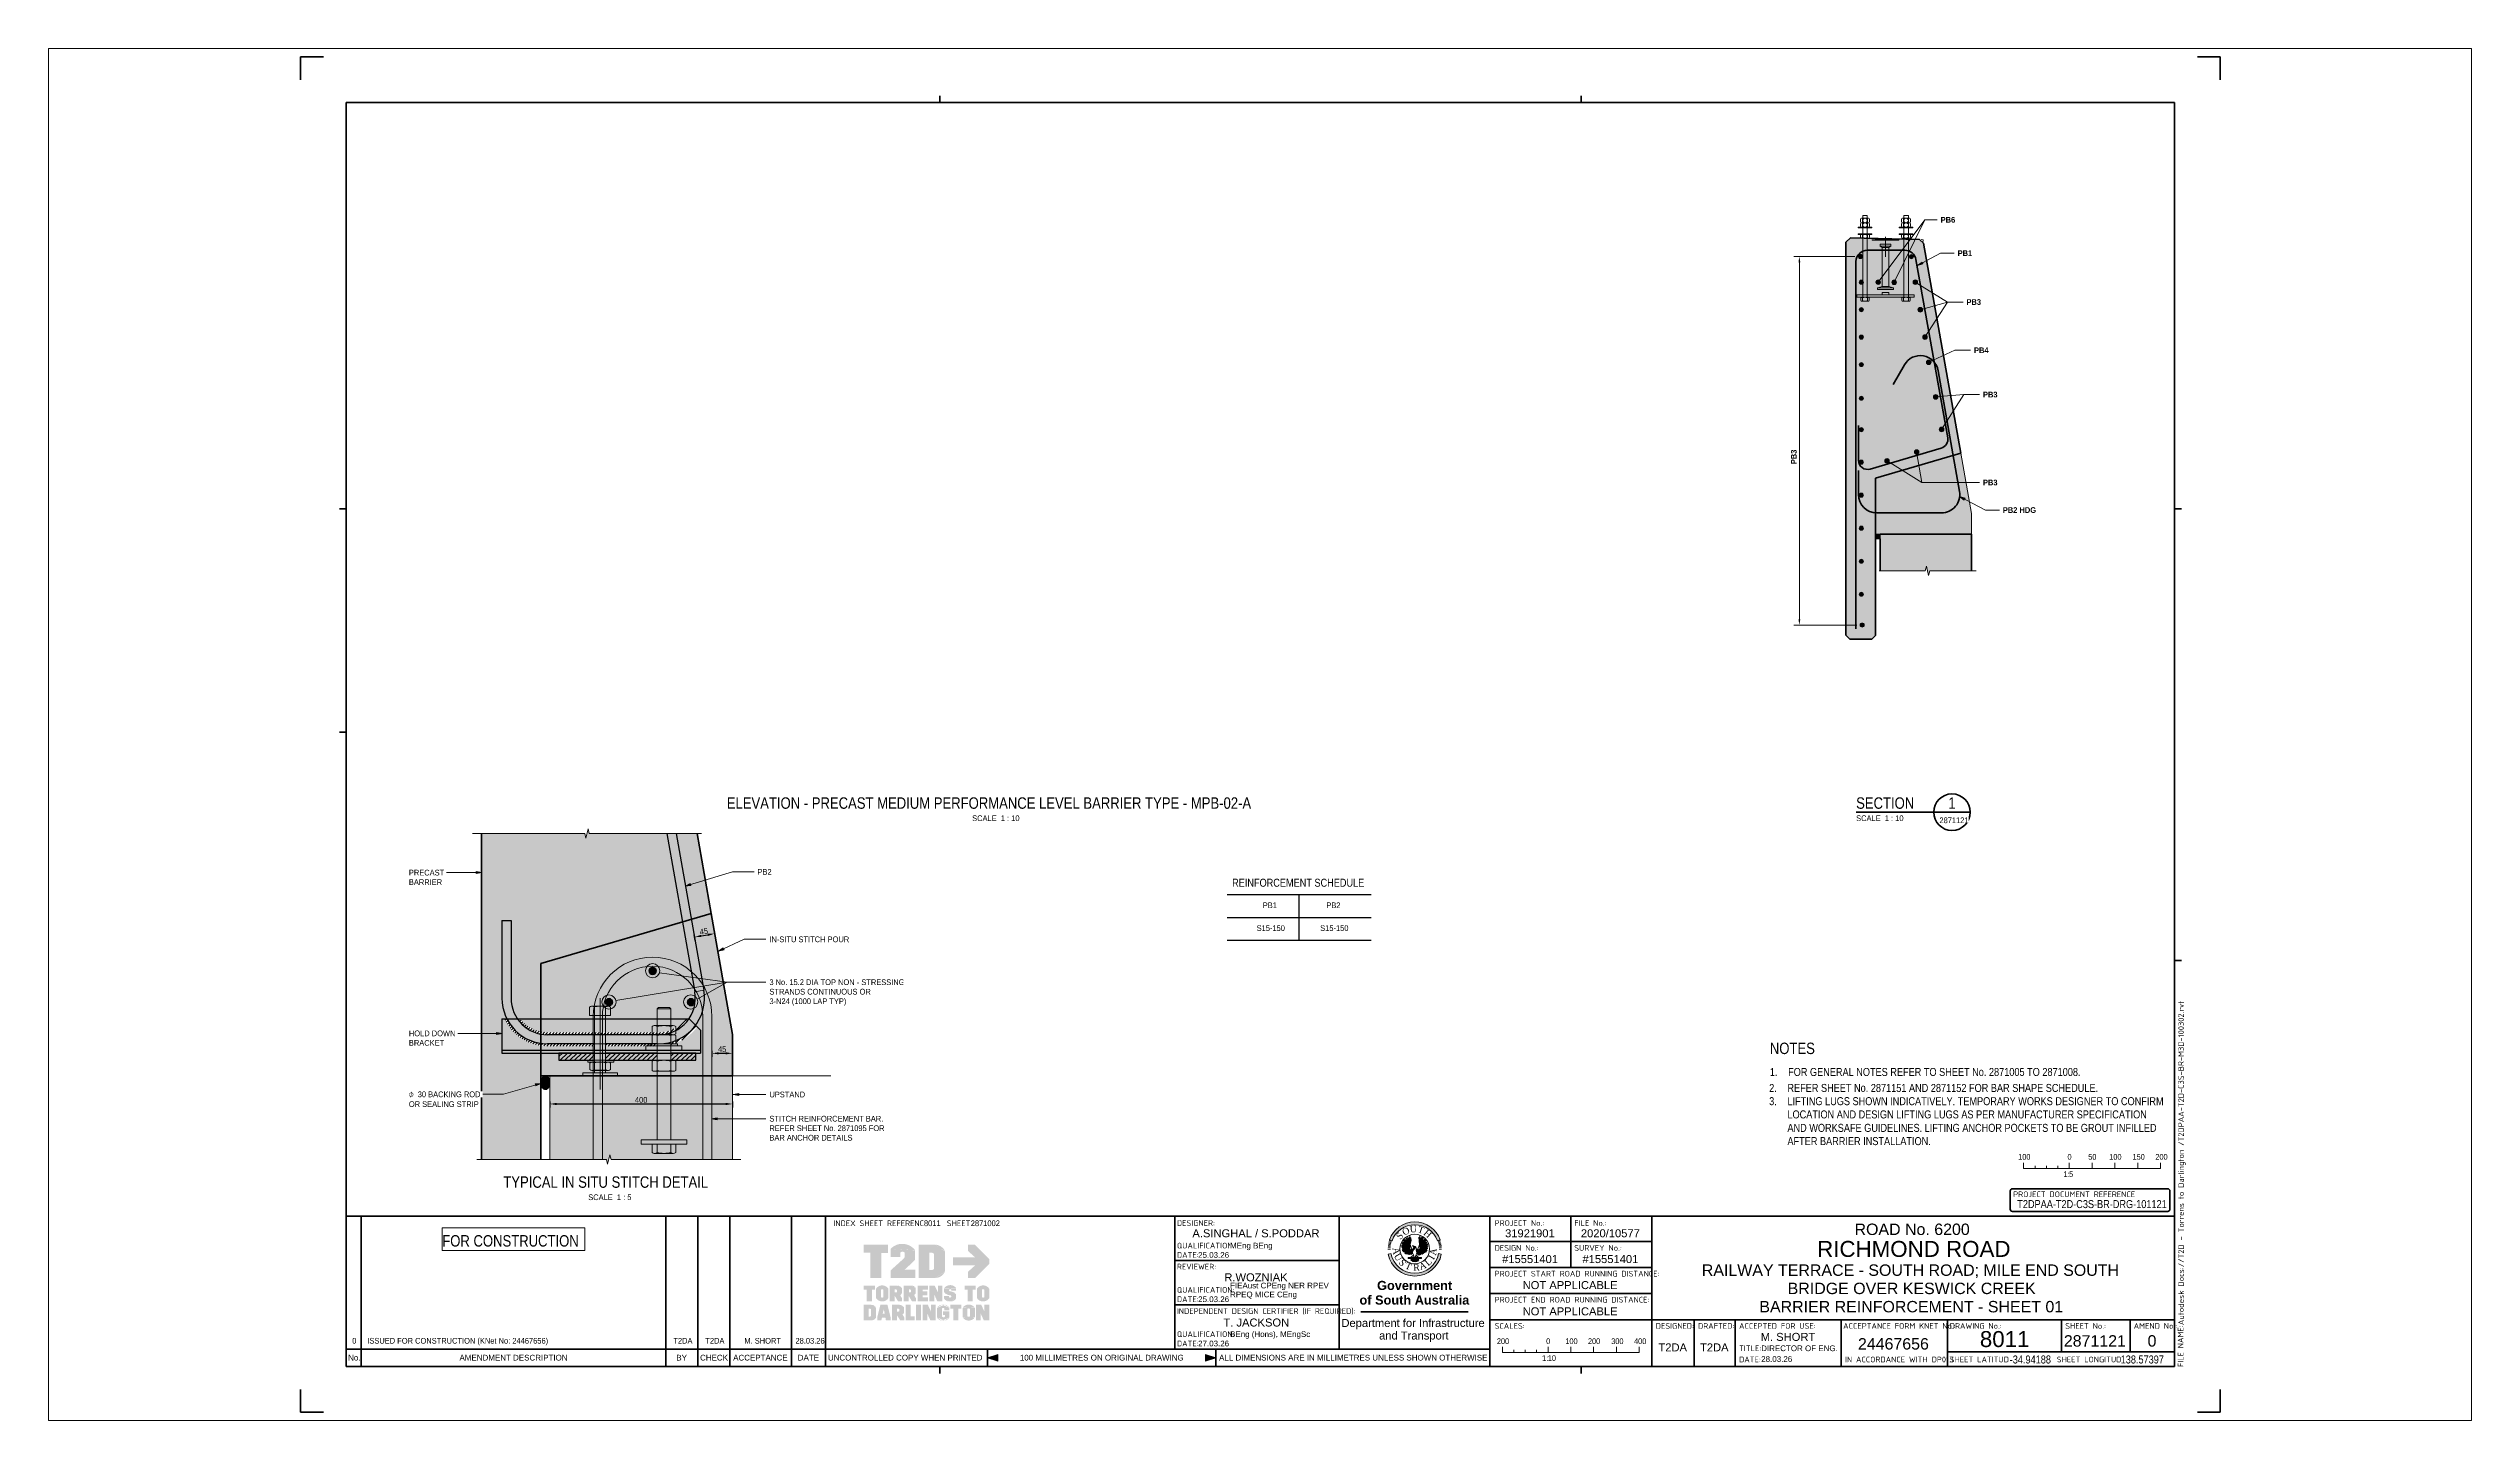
# Paper-space layout 'Layout1' of a CAD drawing. Header units: metres. Extents: x -0.11 to 0.95, y 0 to 0.6.
# The model-space entities are those that its viewports show. They can reach past a viewport. Long polylines and large blocks are cut down to what shows.
import ezdxf

# ---------------------------------------------------------------- set-up
doc = ezdxf.new("R2010")
doc.units = ezdxf.units.M
doc.linetypes.add('JacobsCenter', pattern=[0.015, 0.009, -0.0015, 0.003, -0.0015])
doc.linetypes.add('JacobsDash', pattern=[0.0045, 0.003, -0.0015])
doc.layers.get('Defpoints').update_dxf_attribs({"color": 41})
for name, color, linetype, lineweight in [('A-ANNO-NOTE-STAMP', 10, 'Continuous', 18), ('BRIDGE-G-IMPT', 7, 'Continuous', 13), ('D-BDGE', 7, 'Continuous', 13), ('D-BDGE-LINE', 7, 'Continuous', 9), ('D-ENHA-ANNO-SYMB', 7, 'Continuous', 50), ('D-ENHA-GEN-LINE', 7, 'Continuous', 9), ('D-ENHA-TEXT', 7, 'Continuous', 9), ('D-ENHA-TEXT-DIMS', 7, 'Continuous', 9), ('D-ENHA-TITLEBLOCK', 7, 'Continuous', 9), ('G-ANNO-TTLB', 7, 'Continuous', 18)]:
    doc.layers.add(name, color=color, linetype=linetype, lineweight=lineweight)
doc.layers.add('D-BDGE-ANNO-NPLT', color=191, linetype='Continuous', plot=False)
doc.layers.get('D-BDGE-ANNO-NPLT').freeze()
doc.styles.add('Arial', font='arial.ttf', dxfattribs={"height": 0.0025})
doc.styles.add('Arial Narrow', font='ARIALN.TTF', dxfattribs={"height": 0.035})
doc.styles.add('Arial Narrow_1', font='ARIALN.TTF', dxfattribs={"height": 0.025})
doc.styles.add('Arial Narrow_2', font='ARIALN.TTF', dxfattribs={"height": 0.0025})
doc.styles.add('Arial Narrow_3', font='ARIALN.TTF', dxfattribs={"height": 0.0035})
doc.styles.add('Arial Narrow_4', font='ARIALN.TTF', dxfattribs={"height": 0.005})
doc.styles.add('Arial Narrow_5', font='ARIALN.TTF', dxfattribs={"height": 0.0125})
doc.styles.add('Arial Narrow_6', font='ARIALN.TTF', dxfattribs={"width": 0.9, "height": 0.0025})
doc.styles.add('Arial Narrow_B', font='ARIALNB.TTF', dxfattribs={"height": 0.025})
doc.styles.add('Arial_1', font='arial.ttf', dxfattribs={"height": 0.0035})
doc.styles.add('Arial_2', font='arial.ttf', dxfattribs={"height": 0.005})
doc.styles.add('Arial_3', font='arial.ttf', dxfattribs={"height": 0.007})
doc.styles.add('Arial_B', font='arialbd.ttf', dxfattribs={"height": 0.004})
doc.styles.add('ISOCPEUR', font='isocpeur.ttf', dxfattribs={"height": 0.0025})
doc.styles.add('Segoe UI Symbol', font='seguisym.ttf', dxfattribs={"height": 0.0125})
doc.styles.add('Times New Roman', font='times.ttf', dxfattribs={"height": 0.008001})
doc.dimstyles.new('____ddd____', dxfattribs={"dimscale": 0.3048, "dimtxt": 0.012793, "dimasz": 0.049213, "dimexe": 0.024606, "dimexo": 0.016404, "dimgap": 0.008202, "dimtad": 1, "dimdec": 0, "dimlfac": 1000, "dimzin": 0, "dimdsep": 46, "dimtxsty": 'Arial Narrow_5', "dimsah": 1, "dimcen": 0.09, "dimaunit": 1, "dimadec": 4, "dimazin": 0, "dimtfac": 1, "dimtdec": 4, "dimtix": 1, "dimtmove": 0, "dimatfit": 3, "dimfxl": 1, "dimtvp": 1, "dimtolj": 1, "dimtzin": 0, "dimarcsym": 2})
doc.dimstyles.new('Dimension_Standard_O__mm_', dxfattribs={"dimscale": 0.3048, "dimtxt": 0.025586, "dimasz": 0.082021, "dimexe": 0.07874, "dimexo": 0.049213, "dimgap": 0.049213, "dimtad": 1, "dimdec": 0, "dimlfac": 1000, "dimzin": 0, "dimdsep": 46, "dimtxsty": 'Arial Narrow_B', "dimsah": 1, "dimcen": 0.09, "dimaunit": 1, "dimadec": 4, "dimazin": 0, "dimtfac": 1, "dimtdec": 4, "dimtix": 1, "dimtmove": 0, "dimatfit": 3, "dimfxl": 1, "dimtvp": 1, "dimtfill": 1, "dimtolj": 1, "dimtzin": 0, "dimlwd": 18, "dimlwe": 18, "dimarcsym": 2})
pattern_1 = [(45, (8.945235, 0), (-0.003535534, 0.003535534), [])]

# ---------------------------------------------------------------- blocks, each defined once
blk = doc.blocks.new('T2DPAA-T2D-PWA-DE-XRF-000001 - Drawing3_dwg-6272381-BARRIER REINFORCEMENT - SHEET 01')
at = {"layer": 'BRIDGE-G-IMPT'}
h = blk.add_hatch(color=256, dxfattribs=at)
edge = h.paths.add_edge_path()
edge.add_line((0.1549, 0.1015), (0.1515, 0.1021))
edge.add_arc((0.1226, 0.1077), 0.0295, 190.997, 349.003, ccw=False)
edge.add_line((0.0937, 0.1021), (0.0903, 0.1015))
edge.add_arc((0.1226, 0.1077), 0.0329, 190.997, 349.003)
edge = h.paths.add_edge_path()
edge.add_arc((0.1226, 0.1077), 0.0329, 20.0475, 159.9525, ccw=False)
edge.add_line((0.1535, 0.119), (0.1503, 0.1178))
edge.add_arc((0.1226, 0.1077), 0.0295, 20.0475, 159.9525)
edge.add_line((0.0949, 0.1178), (0.0917, 0.119))
h = blk.add_hatch(color=256, dxfattribs=at)
edge = h.paths.add_edge_path()
edge.add_arc((0.1226, 0.1077), 0.0329, 161.3902, 162.9856, ccw=False)
edge.add_line((0.0915, 0.1183), (0.0914, 0.1182))
edge.add_line((0.0915, 0.1183), (0.0947, 0.1172))
edge.add_line((0.0947, 0.1171), (0.0947, 0.1172))
edge.add_arc((0.1226, 0.1077), 0.0295, 161.3902, 162.9856)
edge.add_line((0.0944, 0.1163), (0.0911, 0.1174))
h = blk.add_hatch(color=256, dxfattribs=at)
edge = h.paths.add_edge_path()
edge.add_line((0.1206, 0.1074), (0.1207, 0.1074))
edge.add_line((0.1207, 0.1074), (0.1206, 0.1074))
edge = h.paths.add_edge_path()
edge.add_line((0.1166, 0.11), (0.1166, 0.1074))
edge.add_line((0.1166, 0.1074), (0.1183, 0.1065))
edge.add_line((0.1183, 0.1065), (0.119, 0.1076))
edge.add_line((0.119, 0.1076), (0.1204, 0.1079))
edge.add_line((0.1204, 0.1079), (0.1207, 0.1074))
edge.add_line((0.1207, 0.1074), (0.1211, 0.1067))
edge.add_line((0.1211, 0.1067), (0.1187, 0.1008))
edge.add_line((0.1187, 0.1008), (0.1178, 0.1012))
edge.add_line((0.1178, 0.1012), (0.1166, 0.1008))
edge.add_line((0.1166, 0.1008), (0.1161, 0.1012))
edge.add_line((0.1161, 0.1012), (0.1147, 0.101))
edge.add_line((0.1147, 0.101), (0.1143, 0.1017))
edge.add_line((0.1143, 0.1017), (0.1131, 0.1012))
edge.add_line((0.1131, 0.1012), (0.1128, 0.1022))
edge.add_line((0.1128, 0.1022), (0.1119, 0.1019))
edge.add_line((0.1119, 0.1019), (0.1119, 0.1029))
edge.add_line((0.1119, 0.1029), (0.1105, 0.1027))
edge.add_line((0.1105, 0.1027), (0.1107, 0.1043))
edge.add_line((0.1107, 0.1043), (0.1091, 0.1041))
edge.add_line((0.1091, 0.1041), (0.1095, 0.1057))
edge.add_line((0.1095, 0.1057), (0.1077, 0.106))
edge.add_line((0.1077, 0.106), (0.1081, 0.1069))
edge.add_line((0.1081, 0.1069), (0.1072, 0.1074))
edge.add_line((0.1072, 0.1074), (0.1081, 0.1091))
edge.add_line((0.1081, 0.1091), (0.1069, 0.11))
edge.add_line((0.1069, 0.11), (0.1081, 0.1112))
edge.add_line((0.1081, 0.1112), (0.1069, 0.1122))
edge.add_line((0.1069, 0.1122), (0.1085, 0.113))
edge.add_line((0.1085, 0.113), (0.1072, 0.1143))
edge.add_line((0.1072, 0.1143), (0.1095, 0.1145))
edge.add_line((0.1095, 0.1145), (0.1081, 0.116))
edge.add_line((0.1081, 0.116), (0.1105, 0.116))
edge.add_line((0.1105, 0.116), (0.1088, 0.1179))
edge.add_line((0.1088, 0.1179), (0.1119, 0.1163))
edge.add_line((0.1119, 0.1163), (0.1105, 0.1193))
edge.add_line((0.1105, 0.1193), (0.1138, 0.1172))
edge.add_line((0.1138, 0.1172), (0.1121, 0.121))
edge.add_line((0.1121, 0.121), (0.1147, 0.1181))
edge.add_line((0.1147, 0.1181), (0.1143, 0.1224))
edge.add_line((0.1143, 0.1224), (0.1159, 0.1188))
edge.add_line((0.1159, 0.1188), (0.1166, 0.1236))
edge.add_line((0.1166, 0.1236), (0.1171, 0.1207))
edge.add_line((0.1171, 0.1207), (0.1178, 0.1214))
edge.add_line((0.1178, 0.1214), (0.118, 0.1179))
edge.add_line((0.118, 0.1179), (0.1171, 0.1131))
edge.add_line((0.1171, 0.1131), (0.1178, 0.111))
edge.add_line((0.1178, 0.111), (0.1166, 0.11))
for points in [[(0.1105, 0.1193), (0.1088, 0.1179), (0.1119, 0.1163)], [(0.1369, 0.1093), (0.1385, 0.1081), (0.1367, 0.1074), (0.1376, 0.106), (0.1357, 0.106), (0.1367, 0.1043), (0.1348, 0.1043), (0.1348, 0.1031), (0.1336, 0.1034), (0.1331, 0.1022), (0.1322, 0.1024), (0.1317, 0.1015), (0.1305, 0.1017), (0.1301, 0.101), (0.1296, 0.1015), (0.1291, 0.1005), (0.1286, 0.1008), (0.1277, 0.1003), (0.1275, 0.101), (0.1268, 0.1003), (0.1251, 0.1029), (0.1242, 0.1065), (0.1246, 0.1076), (0.1263, 0.1076), (0.127, 0.1067), (0.1284, 0.1072), (0.1291, 0.11), (0.1275, 0.1112), (0.1282, 0.1133), (0.1275, 0.1219), (0.1284, 0.121), (0.1289, 0.1236), (0.1294, 0.1193), (0.1312, 0.1226), (0.1305, 0.1191), (0.1331, 0.1212), (0.1317, 0.1179), (0.1348, 0.1195), (0.1324, 0.116), (0.1364, 0.1179), (0.1341, 0.1155), (0.1371, 0.116), (0.1355, 0.1143), (0.1381, 0.1141), (0.1364, 0.1131), (0.1383, 0.1124), (0.1367, 0.1114), (0.1385, 0.11)], [(0.1312, 0.1226), (0.1331, 0.1212), (0.1305, 0.1191)], [(0.1348, 0.1195), (0.1364, 0.1179), (0.1324, 0.116)], [(0.1069, 0.1122), (0.1069, 0.11), (0.1081, 0.1112)], [(0.1081, 0.116), (0.1072, 0.1143), (0.1095, 0.1145)], [(0.1077, 0.106), (0.1091, 0.1041), (0.1095, 0.1057)], [(0.1105, 0.1027), (0.1119, 0.1019), (0.1119, 0.1029)], [(0.1225, 0.0967), (0.1233, 0.0985), (0.1277, 0.0943), (0.1263, 0.0929), (0.1237, 0.092), (0.1202, 0.0924), (0.1176, 0.0943), (0.1218, 0.0984)], [(0.1291, 0.1005), (0.1301, 0.101), (0.1296, 0.1015)], [(0.1317, 0.1015), (0.1331, 0.1022), (0.1322, 0.1024)], [(0.1383, 0.1124), (0.1381, 0.1141), (0.1364, 0.1131)]]:
    blk.add_hatch(color=256, dxfattribs=at).paths.add_polyline_path(points)
h = blk.add_hatch(color=256, dxfattribs=at)
edge = h.paths.add_edge_path()
edge.add_line((0.154, 0.1174), (0.1508, 0.1163))
edge.add_arc((0.1226, 0.1077), 0.0295, 17.0144, 18.6098)
edge.add_line((0.1505, 0.1172), (0.1505, 0.1171))
edge.add_line((0.1505, 0.1172), (0.1537, 0.1183))
edge.add_line((0.1538, 0.1182), (0.1537, 0.1183))
edge.add_arc((0.1226, 0.1077), 0.0329, 17.0144, 18.6098, ccw=False)
h = blk.add_hatch(color=256, dxfattribs=at)
edge = h.paths.add_edge_path()
edge.add_line((0.0931, 0.1083), (0.0897, 0.1083))
edge.add_arc((0.1226, 0.1077), 0.0329, 177.3415, 178.9368, ccw=False)
edge.add_line((0.0897, 0.1094), (0.0897, 0.1093))
edge.add_line((0.0897, 0.1094), (0.0932, 0.1092))
edge.add_line((0.0932, 0.1091), (0.0932, 0.1092))
edge.add_arc((0.1226, 0.1077), 0.0295, 177.3415, 178.9368)
h = blk.add_hatch(color=256, dxfattribs=at)
edge = h.paths.add_edge_path()
edge.add_line((0.0931, 0.1069), (0.0897, 0.1068))
edge.add_arc((0.1226, 0.1077), 0.0329, 180, 181.5953, ccw=False)
edge.add_line((0.0897, 0.1078), (0.0897, 0.1077))
edge.add_line((0.0897, 0.1078), (0.0931, 0.1078))
edge.add_line((0.0931, 0.1077), (0.0931, 0.1078))
edge.add_arc((0.1226, 0.1077), 0.0295, 180, 181.5953)
h = blk.add_hatch(color=256, dxfattribs=at)
edge = h.paths.add_edge_path()
edge.add_arc((0.1226, 0.1077), 0.0329, 174.6829, 176.2783, ccw=False)
edge.add_line((0.0899, 0.1109), (0.0898, 0.1108))
edge.add_line((0.0899, 0.1109), (0.0933, 0.1106))
edge.add_line((0.0933, 0.1105), (0.0933, 0.1106))
edge.add_arc((0.1226, 0.1077), 0.0295, 174.6829, 176.2783)
edge.add_line((0.0932, 0.1096), (0.0898, 0.1099))
h = blk.add_hatch(color=256, dxfattribs=at)
edge = h.paths.add_edge_path()
edge.add_arc((0.1226, 0.1077), 0.0329, 172.0244, 173.6197, ccw=False)
edge.add_line((0.09, 0.1124), (0.09, 0.1123))
edge.add_line((0.09, 0.1124), (0.0934, 0.1119))
edge.add_line((0.0934, 0.1118), (0.0934, 0.1119))
edge.add_arc((0.1226, 0.1077), 0.0295, 172.0244, 173.6197)
edge.add_line((0.0933, 0.111), (0.0899, 0.1114))
h = blk.add_hatch(color=256, dxfattribs=at)
edge = h.paths.add_edge_path()
edge.add_arc((0.1226, 0.1077), 0.0329, 169.3658, 170.9612, ccw=False)
edge.add_line((0.0903, 0.1139), (0.0903, 0.1138))
edge.add_line((0.0903, 0.1139), (0.0937, 0.1133))
edge.add_line((0.0936, 0.1132), (0.0937, 0.1133))
edge.add_arc((0.1226, 0.1077), 0.0295, 169.3658, 170.9612)
edge.add_line((0.0935, 0.1124), (0.0901, 0.1129))
h = blk.add_hatch(color=256, dxfattribs=at)
edge = h.paths.add_edge_path()
edge.add_arc((0.1226, 0.1077), 0.0329, 166.7073, 168.3026, ccw=False)
edge.add_line((0.0906, 0.1154), (0.0906, 0.1153))
edge.add_line((0.0906, 0.1154), (0.0939, 0.1146))
edge.add_line((0.0939, 0.1145), (0.0939, 0.1146))
edge.add_arc((0.1226, 0.1077), 0.0295, 166.7073, 168.3026)
edge.add_line((0.0937, 0.1137), (0.0904, 0.1144))
h = blk.add_hatch(color=256, dxfattribs=at)
edge = h.paths.add_edge_path()
edge.add_line((0.0941, 0.115), (0.0907, 0.1159))
edge.add_arc((0.1226, 0.1077), 0.0329, 164.0488, 165.6441, ccw=False)
edge.add_line((0.091, 0.1169), (0.091, 0.1168))
edge.add_line((0.091, 0.1169), (0.0943, 0.1159))
edge.add_line((0.0943, 0.1158), (0.0943, 0.1159))
edge.add_arc((0.1226, 0.1077), 0.0295, 164.0488, 165.6441)
h = blk.add_hatch(color=256, dxfattribs=at)
edge = h.paths.add_edge_path()
edge.add_line((0.1232, 0.1095), (0.1225, 0.1076))
edge.add_line((0.1225, 0.1076), (0.1207, 0.1074))
edge.add_line((0.1207, 0.1074), (0.1207, 0.1074))
edge.add_line((0.1207, 0.1074), (0.1216, 0.1086))
edge.add_line((0.1216, 0.1086), (0.1197, 0.1119))
edge.add_line((0.1197, 0.1119), (0.1232, 0.1107))
edge.add_line((0.1232, 0.1107), (0.1239, 0.1098))
edge.add_line((0.1239, 0.1098), (0.1232, 0.1095))
h = blk.add_hatch(color=256, dxfattribs=at)
edge = h.paths.add_edge_path()
edge.add_arc((0.1226, 0.1077), 0.0295, 14.3559, 15.9512)
edge.add_line((0.1509, 0.1159), (0.1509, 0.1158))
edge.add_line((0.1509, 0.1159), (0.1542, 0.1169))
edge.add_line((0.1542, 0.1168), (0.1542, 0.1169))
edge.add_arc((0.1226, 0.1077), 0.0329, 14.3559, 15.9512, ccw=False)
edge.add_line((0.1545, 0.1159), (0.1511, 0.115))
h = blk.add_hatch(color=256, dxfattribs=at)
edge = h.paths.add_edge_path()
edge.add_line((0.1548, 0.1144), (0.1514, 0.1137))
edge.add_arc((0.1226, 0.1077), 0.0295, 11.6974, 13.2927)
edge.add_line((0.1512, 0.1146), (0.1513, 0.1145))
edge.add_line((0.1512, 0.1146), (0.1546, 0.1154))
edge.add_line((0.1546, 0.1153), (0.1546, 0.1154))
edge.add_arc((0.1226, 0.1077), 0.0329, 11.6974, 13.2927, ccw=False)
h = blk.add_hatch(color=256, dxfattribs=at)
edge = h.paths.add_edge_path()
edge.add_arc((0.1226, 0.1077), 0.0295, 9.0388, 10.6342)
edge.add_line((0.1515, 0.1133), (0.1515, 0.1132))
edge.add_line((0.1515, 0.1133), (0.1549, 0.1139))
edge.add_line((0.1549, 0.1138), (0.1549, 0.1139))
edge.add_arc((0.1226, 0.1077), 0.0329, 9.0388, 10.6342, ccw=False)
edge.add_line((0.1551, 0.1129), (0.1517, 0.1124))
h = blk.add_hatch(color=256, dxfattribs=at)
edge = h.paths.add_edge_path()
edge.add_arc((0.1226, 0.1077), 0.0295, 6.3803, 7.9756)
edge.add_line((0.1518, 0.1119), (0.1518, 0.1118))
edge.add_line((0.1518, 0.1119), (0.1552, 0.1124))
edge.add_line((0.1552, 0.1123), (0.1552, 0.1124))
edge.add_arc((0.1226, 0.1077), 0.0329, 6.3803, 7.9756, ccw=False)
edge.add_line((0.1553, 0.1114), (0.1519, 0.111))
h = blk.add_hatch(color=256, dxfattribs=at)
edge = h.paths.add_edge_path()
edge.add_line((0.1554, 0.1099), (0.152, 0.1096))
edge.add_arc((0.1226, 0.1077), 0.0295, 3.7217, 5.3171)
edge.add_line((0.1519, 0.1106), (0.1519, 0.1105))
edge.add_line((0.1519, 0.1106), (0.1553, 0.1109))
edge.add_line((0.1553, 0.1108), (0.1553, 0.1109))
edge.add_arc((0.1226, 0.1077), 0.0329, 3.7217, 5.3171, ccw=False)
h = blk.add_hatch(color=256, dxfattribs=at)
edge = h.paths.add_edge_path()
edge.add_line((0.1555, 0.1083), (0.1521, 0.1083))
edge.add_arc((0.1226, 0.1077), 0.0295, 1.0632, 2.6585)
edge.add_line((0.152, 0.1092), (0.152, 0.1091))
edge.add_line((0.152, 0.1092), (0.1554, 0.1094))
edge.add_line((0.1555, 0.1093), (0.1554, 0.1094))
edge.add_arc((0.1226, 0.1077), 0.0329, 1.0632, 2.6585, ccw=False)
h = blk.add_hatch(color=256, dxfattribs=at)
edge = h.paths.add_edge_path()
edge.add_line((0.1555, 0.1068), (0.152, 0.1069))
edge.add_arc((0.1226, 0.1077), 0.0295, 358.4047, 360)
edge.add_line((0.1521, 0.1078), (0.1521, 0.1077))
edge.add_line((0.1521, 0.1078), (0.1555, 0.1078))
edge.add_line((0.1555, 0.1077), (0.1555, 0.1078))
edge.add_arc((0.1226, 0.1077), 0.0329, 358.4047, 360, ccw=False)
for p, q in [((0.0917, 0.119), (0.0949, 0.1178)), ((0.1105, 0.1193), (0.1088, 0.1179)), ((0.1119, 0.1163), (0.1105, 0.1193)), ((0.1305, 0.1191), (0.1312, 0.1226)), ((0.1331, 0.1212), (0.1305, 0.1191)), ((0.1312, 0.1226), (0.1331, 0.1212)), ((0.1324, 0.116), (0.1348, 0.1195)), ((0.1348, 0.1195), (0.1364, 0.1179)), ((0.1503, 0.1178), (0.1535, 0.119)), ((0.0903, 0.1015), (0.0937, 0.1021)), ((0.1069, 0.1122), (0.1069, 0.11)), ((0.1081, 0.1112), (0.1069, 0.1122)), ((0.1069, 0.11), (0.1081, 0.1112)), ((0.1081, 0.116), (0.1072, 0.1143)), ((0.1072, 0.1143), (0.1095, 0.1145)), ((0.1077, 0.106), (0.1091, 0.1041)), ((0.1095, 0.1057), (0.1077, 0.106)), ((0.1095, 0.1145), (0.1081, 0.116)), ((0.1088, 0.1179), (0.1119, 0.1163)), ((0.1091, 0.1041), (0.1095, 0.1057)), ((0.1119, 0.1029), (0.1105, 0.1027)), ((0.1105, 0.1027), (0.1119, 0.1019)), ((0.1119, 0.1019), (0.1119, 0.1029)), ((0.115, 0.0967), (0.1197, 0.0967)), ((0.1211, 0.1003), (0.1173, 0.0974)), ((0.1244, 0.1003), (0.1272, 0.0974)), ((0.1256, 0.0967), (0.1308, 0.0967)), ((0.1296, 0.1015), (0.1291, 0.1005)), ((0.1291, 0.1005), (0.1301, 0.101)), ((0.1301, 0.101), (0.1296, 0.1015)), ((0.1322, 0.1024), (0.1317, 0.1015)), ((0.1317, 0.1015), (0.1331, 0.1022)), ((0.1331, 0.1022), (0.1322, 0.1024)), ((0.1364, 0.1179), (0.1324, 0.116)), ((0.1381, 0.1141), (0.1364, 0.1131)), ((0.1364, 0.1131), (0.1383, 0.1124)), ((0.1383, 0.1124), (0.1381, 0.1141)), ((0.1515, 0.1021), (0.1549, 0.1015))]:
    blk.add_line(p, q, dxfattribs=at)
at = {"layer": 'BRIDGE-G-IMPT', "flags": 128}
for points in [[(0.1085, 0.113), (0.1072, 0.1143), (0.1095, 0.1145), (0.1081, 0.116), (0.1105, 0.116), (0.1088, 0.1179), (0.1119, 0.1163), (0.1105, 0.1193), (0.1138, 0.1172), (0.1121, 0.121), (0.1147, 0.1181), (0.1143, 0.1224), (0.1159, 0.1188), (0.1166, 0.1236), (0.1171, 0.1207), (0.1178, 0.1214), (0.118, 0.1179), (0.1171, 0.1131), (0.119, 0.1076), (0.1204, 0.1079), (0.1211, 0.1067), (0.1187, 0.1008), (0.1178, 0.1012), (0.1166, 0.1008), (0.1161, 0.1012), (0.1147, 0.101), (0.1143, 0.1017), (0.1131, 0.1012), (0.1128, 0.1022), (0.1119, 0.1019), (0.1119, 0.1029), (0.1105, 0.1027), (0.1107, 0.1043), (0.1091, 0.1041), (0.1095, 0.1057), (0.1077, 0.106), (0.1081, 0.1069), (0.1072, 0.1074), (0.1081, 0.1091), (0.1069, 0.11), (0.1081, 0.1112), (0.1069, 0.1122), (0.1087, 0.1131)], [(0.1199, 0.1031), (0.1225, 0.0967), (0.1251, 0.1029), (0.1242, 0.1065), (0.1246, 0.1076), (0.1263, 0.1076), (0.1282, 0.1133), (0.1275, 0.1219), (0.1284, 0.121), (0.1289, 0.1236), (0.1294, 0.1193), (0.1312, 0.1226), (0.1305, 0.1191), (0.1331, 0.1212), (0.1317, 0.1179), (0.1348, 0.1195), (0.1324, 0.116), (0.1364, 0.1179), (0.1341, 0.1155), (0.1371, 0.116), (0.1355, 0.1143), (0.1381, 0.1141), (0.1364, 0.1131), (0.1383, 0.1124), (0.1367, 0.1114), (0.1385, 0.11), (0.1369, 0.1093), (0.1385, 0.1081), (0.1367, 0.1074), (0.1376, 0.106), (0.1357, 0.106), (0.1367, 0.1043), (0.1348, 0.1043), (0.1348, 0.1031), (0.1336, 0.1034), (0.1331, 0.1022), (0.1322, 0.1024), (0.1317, 0.1015), (0.1305, 0.1017), (0.1301, 0.101), (0.1296, 0.1015), (0.1291, 0.1005), (0.1286, 0.1008), (0.1277, 0.1003), (0.1275, 0.101), (0.1268, 0.1003), (0.1251, 0.1029)], [(0.1206, 0.0974), (0.1145, 0.0974), (0.1145, 0.0962), (0.1194, 0.0962)], [(0.119, 0.1076), (0.1183, 0.1065), (0.1166, 0.1074), (0.1166, 0.11), (0.1178, 0.111)], [(0.1218, 0.0984), (0.1176, 0.0943), (0.1202, 0.0924), (0.1237, 0.092), (0.1263, 0.0929), (0.1277, 0.0943), (0.1233, 0.0985)], [(0.1239, 0.1098), (0.1244, 0.1091), (0.1246, 0.1076)], [(0.1246, 0.0974), (0.1308, 0.0974), (0.1308, 0.0962), (0.126, 0.0962)], [(0.1263, 0.1076), (0.127, 0.1067), (0.1284, 0.1072), (0.1291, 0.11), (0.1275, 0.1112)]]:
    blk.add_lwpolyline(points, dxfattribs=at)
blk.add_lwpolyline([(0.1206, 0.1074), (0.1216, 0.1086), (0.1197, 0.1119), (0.1232, 0.1107), (0.1239, 0.1098), (0.1232, 0.1095), (0.1225, 0.1076)], close=True, dxfattribs=at)
at = {"layer": 'BRIDGE-G-IMPT'}
blk.add_circle((0.1226, 0.1077), 0.018, dxfattribs=at)
for radius, start, end in [(0.0329, 20.0475, 159.9525), (0.0295, 20.0475, 159.9525), (0.0329, 190.997, 349.003), (0.0295, 190.997, 349.003)]:
    blk.add_arc((0.1226, 0.1077), radius, start, end, dxfattribs=at)
at = {"layer": 'BRIDGE-G-IMPT', "lineweight": 9, "char_height": 0.008, "attachment_point": 2, "line_spacing_factor": 1.029793, "style": 'Times New Roman'}
for s, insert, width, rotation in [('S', (0.1012, 0.1263), 0.008041, 49.0663), ('O', (0.1099, 0.133), 0.010353, 26.6943), ('U', (0.1205, 0.136), 0.010353, 4.3222), ('T', (0.1314, 0.1347), 0.008744, 341.9502), ('H', (0.141, 0.1293), 0.010353, 319.5782), ('A', (0.104, 0.106), 0.010353, 279.6978), ('U', (0.1058, 0.0996), 0.010353, 300.15), ('S', (0.1107, 0.0935), 0.008041, 310.3575), ('T', (0.1164, 0.0903), 0.008744, 336.9699), ('R', (0.1244, 0.0893), 0.009549, 3.701), ('A', (0.1307, 0.0909), 0.010353, 21.3382), ('L', (0.1363, 0.0949), 0.008744, 42.375), ('I', (0.1395, 0.0995), 0.004825, 60.5783), ('A', (0.141, 0.1048), 0.010353, 83.64)]:
    blk.add_mtext(s, dxfattribs=dict(at, insert=insert, width=width, rotation=rotation))
blk = doc.blocks.new('T2DPAA-T2D-PWA-DE-XRF-000001 - Standard-7771770-BARRIER REINFORCEMENT - SHEET 01')
at = {"layer": 'BRIDGE-G-IMPT', "lineweight": 9}
for points in [[(0.3055, 0.0254), (0.3055, 0.0239), (0.3055, 0.0224), (0.301, 0.0239)], [(0.3965, 0.0254), (0.401, 0.0239), (0.3965, 0.0224), (0.3965, 0.0239)]]:
    blk.add_hatch(color=256, dxfattribs=at).paths.add_polyline_path(points)
at = {"layer": 'D-ENHA-TITLEBLOCK', "true_color": 0x1d4a5c}
h = blk.add_hatch(color=139, dxfattribs=at)
edge = h.paths.add_edge_path()
edge.add_line((0.2623, 0.0443), (0.2623, 0.0452))
edge.add_arc((0.2616, 0.044), 0.00145, 58.8241, 99.793)
edge.add_line((0.2613, 0.0454), (0.2613, 0.0441))
edge.add_arc((0.2616, 0.0455), 0.00141, 259.7202, 301.6629)
edge = h.paths.add_edge_path()
edge.add_arc((0.2625, 0.0448), 0.00224, 301.808, 330.1086, ccw=False)
edge.add_line((0.2637, 0.0429), (0.2645, 0.0415))
edge.add_line((0.2645, 0.0415), (0.2645, 0.0403))
edge.add_line((0.2645, 0.0403), (0.2627, 0.0403))
edge.add_line((0.2627, 0.0403), (0.2613, 0.0425))
edge.add_line((0.2613, 0.0425), (0.2613, 0.0403))
edge.add_line((0.2613, 0.0403), (0.2591, 0.0403))
edge.add_line((0.2591, 0.0403), (0.2591, 0.0471))
edge.add_line((0.2591, 0.0471), (0.2624, 0.0471))
edge.add_arc((0.2623, 0.0446), 0.00248, 32.8357, 87.7033, ccw=False)
edge.add_line((0.2644, 0.046), (0.2644, 0.0437))
edge = h.paths.add_edge_path()
edge.add_line((0.2674, 0.0527), (0.2674, 0.0537))
edge.add_arc((0.2667, 0.0524), 0.00145, 58.8241, 99.793)
edge.add_line((0.2665, 0.0539), (0.2665, 0.0526))
edge.add_arc((0.2667, 0.0539), 0.00141, 259.7202, 301.6629)
edge = h.paths.add_edge_path()
edge.add_arc((0.2676, 0.0532), 0.00224, 301.808, 330.1086, ccw=False)
edge.add_line((0.2688, 0.0513), (0.2696, 0.0499))
edge.add_line((0.2696, 0.0499), (0.2696, 0.0487))
edge.add_line((0.2696, 0.0487), (0.2678, 0.0487))
edge.add_line((0.2678, 0.0487), (0.2664, 0.051))
edge.add_line((0.2664, 0.051), (0.2664, 0.0487))
edge.add_line((0.2664, 0.0487), (0.2642, 0.0487))
edge.add_line((0.2642, 0.0487), (0.2642, 0.0555))
edge.add_line((0.2642, 0.0555), (0.2676, 0.0555))
edge.add_arc((0.2675, 0.0531), 0.00248, 32.8357, 87.7033, ccw=False)
edge.add_line((0.2695, 0.0544), (0.2695, 0.0521))
edge = h.paths.add_edge_path()
edge.add_line((0.2499, 0.0422), (0.2499, 0.0452))
edge.add_arc((0.2491, 0.0441), 0.00138, 56.3448, 98.7814)
edge.add_line((0.2489, 0.0454), (0.2489, 0.0419))
edge.add_arc((0.2491, 0.0433), 0.00138, 261.2186, 303.6552)
edge = h.paths.add_edge_path()
edge.add_line((0.2613, 0.0527), (0.2613, 0.0537))
edge.add_arc((0.2606, 0.0524), 0.00145, 58.8241, 99.793)
edge.add_line((0.2603, 0.0539), (0.2603, 0.0526))
edge.add_arc((0.2606, 0.0539), 0.00141, 259.7202, 301.6629)
edge = h.paths.add_edge_path()
edge.add_line((0.2502, 0.0403), (0.2467, 0.0403))
edge.add_line((0.2467, 0.0403), (0.2467, 0.0471))
edge.add_line((0.2467, 0.0471), (0.2501, 0.0471))
edge.add_arc((0.25, 0.0447), 0.00241, 26.2483, 85.5583, ccw=False)
edge.add_line((0.2521, 0.0457), (0.2521, 0.0416))
edge.add_arc((0.2502, 0.0424), 0.00209, 270, 338.4707, ccw=False)
h.paths.add_polyline_path([(0.2555, 0.0451), (0.255, 0.0432), (0.2559, 0.0432)])
h.paths.add_polyline_path([(0.2585, 0.0415), (0.2585, 0.0403), (0.2564, 0.0403), (0.2562, 0.0415), (0.2547, 0.0415), (0.2544, 0.0403), (0.2526, 0.0403), (0.2526, 0.0415), (0.254, 0.0471), (0.2571, 0.0471)])
h.paths.add_polyline_path([(0.2673, 0.042), (0.269, 0.042), (0.269, 0.0403), (0.2651, 0.0403), (0.2651, 0.0471), (0.2673, 0.0471)])
h.paths.add_polyline_path([(0.2718, 0.0403), (0.2696, 0.0403), (0.2696, 0.0471), (0.2718, 0.0471)])
h.paths.add_polyline_path([(0.2762, 0.0441), (0.2762, 0.0471), (0.2782, 0.0471), (0.2782, 0.0403), (0.2759, 0.0403), (0.2746, 0.0432), (0.2746, 0.0403), (0.2725, 0.0403), (0.2725, 0.0471), (0.2748, 0.0471)])
edge = h.paths.add_edge_path()
edge.add_arc((0.2817, 0.0424), 0.000774, 214.5178, 325.4822)
edge.add_line((0.2823, 0.0419), (0.2823, 0.0427))
edge.add_line((0.2823, 0.0427), (0.2815, 0.0427))
edge.add_line((0.2815, 0.0427), (0.2815, 0.0443))
edge.add_line((0.2815, 0.0443), (0.2842, 0.0443))
edge.add_line((0.2842, 0.0443), (0.2842, 0.0415))
edge.add_arc((0.2819, 0.0428), 0.00262, 274.1131, 330.4929, ccw=False)
edge.add_arc((0.2815, 0.0434), 0.00327, 260.2337, 279.7663, ccw=False)
edge.add_arc((0.2812, 0.0429), 0.00275, 208.3817, 264.7517, ccw=False)
edge.add_line((0.2788, 0.0416), (0.2788, 0.0458))
edge.add_arc((0.2812, 0.0445), 0.00268, 94.8448, 152.8409, ccw=False)
edge.add_arc((0.2815, 0.0424), 0.00482, 83.0812, 96.9188, ccw=False)
edge.add_arc((0.2818, 0.0444), 0.00278, 31.3102, 83.6241, ccw=False)
edge.add_line((0.2842, 0.0459), (0.2842, 0.0447))
edge.add_line((0.2842, 0.0447), (0.282, 0.0447))
edge.add_line((0.282, 0.0447), (0.282, 0.0455))
edge.add_arc((0.2815, 0.0451), 0.000641, 40.732, 139.268)
edge.add_line((0.281, 0.0455), (0.281, 0.0419))
h.paths.add_polyline_path([(0.2882, 0.0403), (0.2859, 0.0403), (0.2859, 0.0454), (0.2846, 0.0454), (0.2846, 0.0471), (0.2895, 0.0471), (0.2895, 0.0454), (0.2882, 0.0454)])
edge = h.paths.add_edge_path()
edge.add_arc((0.2927, 0.0429), 0.00104, 239.6549, 300.3451)
edge.add_line((0.2932, 0.042), (0.2932, 0.0454))
edge.add_arc((0.2927, 0.0445), 0.00103, 59.5446, 120.4554)
edge.add_line((0.2921, 0.0454), (0.2921, 0.042))
edge = h.paths.add_edge_path()
edge.add_arc((0.2927, 0.0434), 0.00323, 212.7347, 327.2653, ccw=False)
edge.add_line((0.29, 0.0417), (0.29, 0.0458))
edge.add_arc((0.2927, 0.044), 0.00323, 32.6408, 147.3592, ccw=False)
edge.add_line((0.2954, 0.0458), (0.2954, 0.0417))
h.paths.add_polyline_path([(0.3017, 0.0403), (0.2993, 0.0403), (0.298, 0.0432), (0.298, 0.0403), (0.2959, 0.0403), (0.2959, 0.0471), (0.2982, 0.0471), (0.2996, 0.0441), (0.2996, 0.0471), (0.3017, 0.0471)])
edge = h.paths.add_edge_path()
edge.add_arc((0.299, 0.0513), 0.00104, 239.6549, 300.3451)
edge.add_line((0.2995, 0.0504), (0.2995, 0.0538))
edge.add_arc((0.299, 0.0529), 0.00103, 59.5446, 120.4554)
edge.add_line((0.2985, 0.0538), (0.2985, 0.0504))
edge = h.paths.add_edge_path()
edge.add_arc((0.299, 0.0518), 0.00323, 212.7347, 327.2653, ccw=False)
edge.add_line((0.2963, 0.0501), (0.2963, 0.0542))
edge.add_arc((0.299, 0.0524), 0.00323, 32.6408, 147.3592, ccw=False)
edge.add_line((0.3017, 0.0542), (0.3017, 0.0501))
h.paths.add_polyline_path([(0.2945, 0.0487), (0.2923, 0.0487), (0.2923, 0.0538), (0.2909, 0.0538), (0.2909, 0.0555), (0.2958, 0.0555), (0.2958, 0.0538), (0.2945, 0.0538)])
edge = h.paths.add_edge_path()
edge.add_line((0.2872, 0.0518), (0.2872, 0.0499))
edge.add_arc((0.2849, 0.0513), 0.0027, 273.7285, 329.3952, ccw=False)
edge.add_line((0.285, 0.0486), (0.2841, 0.0486))
edge.add_arc((0.2842, 0.0512), 0.00266, 210.1626, 267.7624, ccw=False)
edge.add_line((0.2819, 0.0499), (0.2819, 0.051))
edge.add_line((0.2819, 0.051), (0.2841, 0.051))
edge.add_arc((0.2845, 0.0508), 0.000522, 155.2714, 300.4507)
edge.add_arc((0.2846, 0.0508), 0.000487, 289.6558, 416.8121)
edge.add_line((0.2849, 0.0512), (0.2834, 0.0515))
edge.add_arc((0.2841, 0.054), 0.00253, 213.4271, 255.8381, ccw=False)
edge.add_line((0.2819, 0.0526), (0.2819, 0.0544))
edge.add_arc((0.2846, 0.0525), 0.00325, 35.8397, 144.1603, ccw=False)
edge.add_line((0.2872, 0.0544), (0.2872, 0.0533))
edge.add_line((0.2872, 0.0533), (0.2851, 0.0533))
edge.add_arc((0.2846, 0.0535), 0.000494, 335.3316, 479.9481)
edge.add_arc((0.2845, 0.0535), 0.000428, 103.9979, 246.4243)
edge.add_line((0.2843, 0.0531), (0.2853, 0.0529))
edge.add_arc((0.2849, 0.0501), 0.00281, 35.1328, 82.3403, ccw=False)
h.paths.add_polyline_path([(0.2792, 0.0526), (0.2792, 0.0555), (0.2812, 0.0555), (0.2812, 0.0487), (0.2789, 0.0487), (0.2776, 0.0517), (0.2776, 0.0487), (0.2755, 0.0487), (0.2755, 0.0555), (0.2778, 0.0555)])
h.paths.add_polyline_path([(0.2725, 0.053), (0.2746, 0.053), (0.2746, 0.0513), (0.2725, 0.0513), (0.2725, 0.0504), (0.2748, 0.0504), (0.2748, 0.0487), (0.2703, 0.0487), (0.2703, 0.0555), (0.2748, 0.0555), (0.2748, 0.0538), (0.2725, 0.0538)])
edge = h.paths.add_edge_path()
edge.add_arc((0.2615, 0.0532), 0.00224, 301.808, 330.1086, ccw=False)
edge.add_line((0.2627, 0.0513), (0.2635, 0.0499))
edge.add_line((0.2635, 0.0499), (0.2635, 0.0487))
edge.add_line((0.2635, 0.0487), (0.2617, 0.0487))
edge.add_line((0.2617, 0.0487), (0.2603, 0.051))
edge.add_line((0.2603, 0.051), (0.2603, 0.0487))
edge.add_line((0.2603, 0.0487), (0.2581, 0.0487))
edge.add_line((0.2581, 0.0487), (0.2581, 0.0555))
edge.add_line((0.2581, 0.0555), (0.2614, 0.0555))
edge.add_arc((0.2613, 0.0531), 0.00248, 32.8357, 87.7033, ccw=False)
edge.add_line((0.2634, 0.0544), (0.2634, 0.0521))
edge = h.paths.add_edge_path()
edge.add_line((0.2543, 0.0538), (0.2543, 0.0504))
edge.add_arc((0.2548, 0.0513), 0.00104, 239.6549, 300.3451)
edge.add_line((0.2553, 0.0504), (0.2553, 0.0538))
edge.add_arc((0.2548, 0.0529), 0.00103, 59.5446, 120.4554)
edge = h.paths.add_edge_path()
edge.add_line((0.2521, 0.0501), (0.2521, 0.0542))
edge.add_arc((0.2548, 0.0524), 0.00323, 32.6408, 147.3592, ccw=False)
edge.add_line((0.2575, 0.0542), (0.2575, 0.0501))
edge.add_arc((0.2548, 0.0518), 0.00323, 212.7347, 327.2653, ccw=False)
h.paths.add_polyline_path([(0.2503, 0.0487), (0.248, 0.0487), (0.248, 0.0538), (0.2467, 0.0538), (0.2467, 0.0555), (0.2516, 0.0555), (0.2516, 0.0538), (0.2503, 0.0538)])
h.paths.add_polyline_path([(0.3017, 0.0672), (0.3017, 0.0651), (0.2955, 0.0588), (0.2924, 0.0588), (0.2924, 0.0616), (0.2955, 0.0644), (0.2858, 0.0644), (0.2858, 0.0679), (0.2955, 0.0679), (0.2924, 0.0707), (0.2924, 0.0734), (0.2955, 0.0734)])
edge = h.paths.add_edge_path()
edge.add_line((0.2768, 0.0699), (0.2754, 0.0699))
edge.add_line((0.2754, 0.0699), (0.2754, 0.0624))
edge.add_line((0.2754, 0.0624), (0.2768, 0.0624))
edge.add_arc((0.2767, 0.0633), 0.000915, 277.9427, 335.4563)
edge.add_line((0.2775, 0.0629), (0.2775, 0.0694))
edge.add_arc((0.2767, 0.0689), 0.000957, 31.2517, 83.8556)
edge = h.paths.add_edge_path()
edge.add_line((0.2781, 0.0589), (0.2707, 0.0589))
edge.add_line((0.2707, 0.0589), (0.2707, 0.0734))
edge.add_line((0.2707, 0.0734), (0.2781, 0.0734))
edge.add_arc((0.2777, 0.0683), 0.00519, 26.2483, 85.5583, ccw=False)
edge.add_line((0.2823, 0.0705), (0.2823, 0.0617))
edge.add_arc((0.2781, 0.0634), 0.00451, 270, 338.4707, ccw=False)
edge = h.paths.add_edge_path()
edge.add_line((0.2627, 0.0699), (0.2627, 0.0681))
edge.add_line((0.2627, 0.0681), (0.2585, 0.0681))
edge.add_line((0.2585, 0.0681), (0.2585, 0.0716))
edge.add_arc((0.2636, 0.0668), 0.00703, 37.1177, 136.9917, ccw=False)
edge.add_line((0.2692, 0.071), (0.2692, 0.0671))
edge.add_arc((0.2674, 0.0677), 0.00193, 316.9738, 340.8309, ccw=False)
edge.add_line((0.2688, 0.0664), (0.268, 0.0656))
edge.add_line((0.268, 0.0656), (0.2646, 0.0625))
edge.add_line((0.2646, 0.0625), (0.2693, 0.0625))
edge.add_line((0.2693, 0.0625), (0.2693, 0.0588))
edge.add_line((0.2693, 0.0588), (0.2585, 0.0588))
edge.add_line((0.2585, 0.0588), (0.2585, 0.0622))
edge.add_line((0.2585, 0.0622), (0.2638, 0.067))
edge.add_line((0.2638, 0.067), (0.2647, 0.068))
edge.add_line((0.2647, 0.068), (0.2647, 0.0699))
edge.add_arc((0.2637, 0.0691), 0.00131, 40.7337, 139.2663)
h.paths.add_polyline_path([(0.2467, 0.0734), (0.2573, 0.0734), (0.2573, 0.0698), (0.2544, 0.0698), (0.2544, 0.0589), (0.2496, 0.0589), (0.2496, 0.0699), (0.2467, 0.0699)])
at = {"layer": 'D-ENHA-GEN-LINE'}
for p, q in [((0.5265, 0.0287), (0.5265, 0.0262)), ((0.5265, 0.0262), (0.5865, 0.0262)), ((0.5315, 0.0274), (0.5315, 0.0262)), ((0.5365, 0.0274), (0.5365, 0.0262)), ((0.5415, 0.0274), (0.5415, 0.0262)), ((0.5465, 0.0287), (0.5465, 0.0262)), ((0.5565, 0.0287), (0.5565, 0.0262)), ((0.5665, 0.0287), (0.5665, 0.0262)), ((0.5765, 0.0287), (0.5765, 0.0262)), ((0.5865, 0.0287), (0.5865, 0.0262))]:
    blk.add_line(p, q, dxfattribs=at)
at = {"layer": 'D-ENHA-TITLEBLOCK', "color": 8, "lineweight": 35, "true_color": 0x808080}
for p, q in [((0, 0.594), (0.01, 0.594)), ((0, 0.584), (0, 0.594)), ((0.831, 0.594), (0.841, 0.594)), ((0.841, 0.594), (0.841, 0.584)), ((0, 0), (0, 0.01)), ((0.01, 0), (0, 0)), ((0.831, 0), (0.841, 0)), ((0.841, 0), (0.841, 0.01))]:
    blk.add_line(p, q, dxfattribs=at)
at = {"layer": 'D-ENHA-TITLEBLOCK', "lineweight": 100}
for p, q in [((0.02, 0.574), (0.02, 0.02)), ((0.821, 0.574), (0.02, 0.574)), ((0.821, 0.02), (0.821, 0.574)), ((0.821, 0.086), (0.02, 0.086)), ((0.23, 0.02), (0.23, 0.086)), ((0.383, 0.086), (0.383, 0.0277)), ((0.455, 0.086), (0.455, 0.0277)), ((0.521, 0.086), (0.521, 0.02)), ((0.592, 0.086), (0.592, 0.02)), ((0.4645, 0.044), (0.5115, 0.044)), ((0.02, 0.02), (0.821, 0.02))]:
    blk.add_line(p, q, dxfattribs=at)
at = {"layer": 'D-ENHA-TITLEBLOCK', "lineweight": 50}
for p, q in [((0.28, 0.577), (0.28, 0.574)), ((0.561, 0.577), (0.561, 0.574)), ((0.017, 0.396), (0.02, 0.396)), ((0.821, 0.396), (0.824, 0.396)), ((0.017, 0.298), (0.02, 0.298)), ((0.821, 0.198), (0.824, 0.198)), ((0.749, 0.097), (0.749, 0.089)), ((0.818, 0.098), (0.75, 0.098)), ((0.819, 0.089), (0.819, 0.097)), ((0.75, 0.088), (0.818, 0.088)), ((0.28, 0.02), (0.28, 0.017)), ((0.561, 0.02), (0.561, 0.017))]:
    blk.add_line(p, q, dxfattribs=at)
at = {"layer": 'D-ENHA-TITLEBLOCK', "lineweight": 35}
for p, q in [((0.0265, 0.02), (0.0265, 0.086)), ((0.16, 0.02), (0.16, 0.086)), ((0.174, 0.02), (0.174, 0.086)), ((0.188, 0.02), (0.188, 0.086)), ((0.215, 0.02), (0.215, 0.086)), ((0.5565, 0.086), (0.5565, 0.0635)), ((0.521, 0.0748), (0.592, 0.0748)), ((0.455, 0.0665), (0.383, 0.0665)), ((0.521, 0.0635), (0.592, 0.0635)), ((0.455, 0.0471), (0.383, 0.0471)), ((0.521, 0.052), (0.592, 0.052)), ((0.521, 0.0405), (0.821, 0.0405)), ((0.6105, 0.0405), (0.6105, 0.02)), ((0.6285, 0.0405), (0.6285, 0.02)), ((0.675, 0.0405), (0.675, 0.02)), ((0.7215, 0.0405), (0.7215, 0.02)), ((0.7715, 0.0265), (0.7715, 0.0405)), ((0.8015, 0.0265), (0.8015, 0.0405)), ((0.521, 0.0277), (0.02, 0.0277)), ((0.301, 0.02), (0.301, 0.0277)), ((0.401, 0.02), (0.401, 0.0277)), ((0.821, 0.0265), (0.7215, 0.0265))]:
    blk.add_line(p, q, dxfattribs=at)
at = {"layer": 'D-ENHA-TITLEBLOCK'}
for p, q in [((0.3055, 0.0254), (0.301, 0.0239)), ((0.301, 0.0239), (0.3055, 0.0224)), ((0.3055, 0.0239), (0.3055, 0.0254)), ((0.3055, 0.0224), (0.3055, 0.0239)), ((0.3965, 0.0254), (0.3965, 0.0239)), ((0.401, 0.0239), (0.3965, 0.0254)), ((0.3965, 0.0239), (0.3965, 0.0224)), ((0.3965, 0.0224), (0.401, 0.0239))]:
    blk.add_line(p, q, dxfattribs=at)
at = {"layer": 'D-ENHA-TITLEBLOCK', "lineweight": 50}
for centre, start, end in [((0.75, 0.097), 90, 180), ((0.818, 0.097), 0, 90), ((0.75, 0.089), 180, 270), ((0.818, 0.089), 270, 0)]:
    blk.add_arc(centre, 0.001, start, end, dxfattribs=at)
at = {"xscale": 0.3600000000000081, "yscale": 0.3600000000000081, "zscale": 0.3600000000000081}
blk.add_blockref('T2DPAA-T2D-PWA-DE-XRF-000001 - Drawing3_dwg-6272381-BARRIER REINFORCEMENT - SHEET 01', (0.444, 0.0328), dxfattribs=at)
at = {"layer": 'D-ENHA-TITLEBLOCK', "attachment_point": 1}
for s, insert, char_height, width, style in [('PROJECT DOCUMENT REFERENCE', (0.7503, 0.0968), 0.0025, 0.058764, 'ISOCPEUR'), ('INDEX SHEET REFERENCE:', (0.2334, 0.0841), 0.0025, 0.046899, 'ISOCPEUR'), ('SHEET', (0.2831, 0.0841), 0.0025, 0.011544, 'ISOCPEUR'), ('DESIGNER:', (0.3839, 0.0842), 0.0025, 0.018118, 'ISOCPEUR'), ('PROJECT No.:', (0.5231, 0.0842), 0.0025, 0.02397, 'ISOCPEUR'), ('FILE No.:', (0.558, 0.0842), 0.0025, 0.015553, 'ISOCPEUR'), ('QUALIFICATION:', (0.3839, 0.0743), 0.0025, 0.027498, 'ISOCPEUR'), ('DATE:', (0.3839, 0.0702), 0.0025, 0.010582, 'ISOCPEUR'), ('REVIEWER:', (0.3839, 0.0651), 0.0025, 0.01916, 'ISOCPEUR'), ('DESIGN No.:', (0.5231, 0.0733), 0.0025, 0.020844, 'ISOCPEUR'), ('SURVEY No.:', (0.558, 0.0733), 0.0025, 0.023008, 'ISOCPEUR'), ('QUALIFICATION:', (0.3839, 0.0549), 0.0025, 0.027498, 'ISOCPEUR'), ('Government', (0.4716, 0.0576), 0.004, 0.040004, 'Arial_B'), ('PROJECT START ROAD RUNNING DISTANCE:', (0.5231, 0.062), 0.0025, 0.079207, 'ISOCPEUR'), ('DATE:', (0.3839, 0.0508), 0.0025, 0.010582, 'ISOCPEUR'), ('INDEPENDENT DESIGN CERTIFIER (IF REQUIRED):', (0.3839, 0.0456), 0.0025, 0.08546, 'ISOCPEUR'), ('of South Australia', (0.4639, 0.0512), 0.004, 0.058523, 'Arial_B'), ('PROJECT END ROAD RUNNING DISTANCE:', (0.5231, 0.0506), 0.0025, 0.073835, 'ISOCPEUR'), ('QUALIFICATION:', (0.3839, 0.0355), 0.0025, 0.027498, 'ISOCPEUR'), ('Department for Infrastructure ', (0.456, 0.0409), 0.0035, 0.078004, 'Arial_1'), ('and Transport', (0.4725, 0.0354), 0.0035, 0.037599, 'Arial_1'), ('SCALES:', (0.5231, 0.0391), 0.0025, 0.014911, 'ISOCPEUR'), ('200', (0.5241, 0.0324), 0.0025, 0.005195, 'Arial Narrow_6'), ('0', (0.5457, 0.0324), 0.0025, 0.001732, 'Arial Narrow_6'), ('100', (0.5541, 0.0324), 0.0025, 0.005195, 'Arial Narrow_6'), ('200', (0.564, 0.0324), 0.0025, 0.005195, 'Arial Narrow_6'), ('300', (0.5742, 0.0324), 0.0025, 0.005195, 'Arial Narrow_6'), ('400', (0.5842, 0.0324), 0.0025, 0.005195, 'Arial Narrow_6'), ('DESIGNED:', (0.5937, 0.0391), 0.0025, 0.018118, 'ISOCPEUR'), ('DRAFTED:', (0.6122, 0.0391), 0.0025, 0.017557, 'ISOCPEUR'), ('ACCEPTED FOR USE:', (0.6302, 0.0391), 0.0025, 0.037118, 'ISOCPEUR'), ('ACCEPTANCE FORM KNET No.:', (0.6758, 0.0391), 0.0025, 0.054435, 'ISOCPEUR'), ('DRAWING No.:', (0.7225, 0.0391), 0.0025, 0.024772, 'ISOCPEUR'), ('SHEET No.:', (0.7731, 0.0391), 0.0025, 0.019722, 'ISOCPEUR'), ('AMEND No.:', (0.8031, 0.0391), 0.0025, 0.020603, 'ISOCPEUR'), ('No. ', (0.0208, 0.0252), 0.0025, 0.007215, 'Arial'), ('AMENDMENT DESCRIPTION ', (0.0696, 0.0252), 0.0025, 0.058283, 'Arial'), ('BY ', (0.1646, 0.0252), 0.0025, 0.006814, 'Arial'), ('CHECK', (0.175, 0.0252), 0.0025, 0.014751, 'Arial'), ('ACCEPTANCE', (0.1895, 0.0252), 0.0025, 0.028861, 'Arial'), ('DATE ', (0.2178, 0.0252), 0.0025, 0.012506, 'Arial'), ('UNCONTROLLED COPY WHEN PRINTED', (0.231, 0.0252), 0.0025, 0.082173, 'Arial'), ('100 MILLIMETRES ON ORIGINAL DRAWING ', (0.3151, 0.0252), 0.0025, 0.088186, 'Arial'), ('DATE:', (0.3839, 0.0314), 0.0025, 0.010582, 'ISOCPEUR'), ('ALL DIMENSIONS ARE IN MILLIMETRES UNLESS SHOWN OTHERWISE ', (0.4024, 0.0252), 0.0025, 0.143101, 'Arial'), ('1:', (0.5439, 0.025), 0.0025, 0.002886, 'Arial Narrow_2'), ('10', (0.5464, 0.025), 0.0025, 0.003463, 'Arial Narrow_6'), ('TITLE:', (0.6302, 0.0293), 0.0025, 0.010903, 'ISOCPEUR'), ('DATE:', (0.6302, 0.0244), 0.0025, 0.010582, 'ISOCPEUR'), ('IN ACCORDANCE WITH DP013', (0.6766, 0.0244), 0.0025, 0.05227, 'ISOCPEUR'), ('SHEET LATITUDE', (0.7225, 0.0244), 0.0025, 0.030945, 'ISOCPEUR'), ('SHEET LONGITUDE', (0.7694, 0.0244), 0.0025, 0.03303, 'ISOCPEUR')]:
    blk.add_mtext(s, dxfattribs=dict(at, insert=insert, char_height=char_height, width=width, style=style))
at = {"layer": 'D-ENHA-TITLEBLOCK', "insert": (0.8224, 0.0198), "char_height": 0.0025, "width": 0.021966, "attachment_point": 1, "rotation": 90, "style": 'ISOCPEUR'}
blk.add_mtext('FILE NAME: ', dxfattribs=at)
blk = doc.blocks.new('Viewport - Section Ɵ-4899530-BARRIER REINFORCEMENT - SHEET 01')
at = {"layer": 'D-ENHA-ANNO-SYMB'}
blk.add_line((0.05, 0), (0, 0), dxfattribs=at)
blk.add_circle((0.042, 0), 0.008, dxfattribs=at)
at = {"layer": 'D-ENHA-ANNO-SYMB', "lineweight": 9, "insert": (0, 0.0065), "char_height": 0.005, "width": 0.031266, "attachment_point": 1, "style": 'Arial Narrow_4'}
blk.add_mtext('SECTION', dxfattribs=at)
blk = doc.blocks.new('DIT_Scale Bar_Instance_v2 - Scale Bar-5497787-BARRIER REINFORCEMENT - SHEET 01')
at = {"layer": 'D-ENHA-GEN-LINE', "lineweight": 18}
for p, q in [((-0.02, 0.0027), (-0.02, 0.0003)), ((-0.02, 0.0003), (0.04, 0.0003)), ((-0.015, 0.0014), (-0.015, 0.0003)), ((-0.01, 0.0014), (-0.01, 0.0003)), ((-0.005, 0.0014), (-0.005, 0.0003)), ((0, 0.0027), (0, 0.0003)), ((0.01, 0.0027), (0.01, 0.0003)), ((0.02, 0.0027), (0.02, 0.0003)), ((0.03, 0.0027), (0.03, 0.0003)), ((0.04, 0.0027), (0.04, 0.0003))]:
    blk.add_line(p, q, dxfattribs=at)
at = {"layer": 'D-ENHA-GEN-LINE', "insert": (-0.0026, -0.001), "char_height": 0.0025, "width": 0.002886, "attachment_point": 1, "style": 'Arial Narrow_2'}
blk.add_mtext('1:', dxfattribs=at)
blk = doc.blocks.new('B_Det_Reinf_Bar Section_2D - Reo Dot_Scale 10_Section-2703256-DRG-2871121 - SECTION 1')
at = {"layer": 'D-BDGE-LINE'}
blk.add_hatch(color=256, dxfattribs=at).paths.add_polyline_path([(0, -0.009), (0.0023, -0.0087), (0.0045, -0.0078), (0.0064, -0.0064), (0.0078, -0.0045), (0.0087, -0.0023), (0.009, 0), (0.0087, 0.0023), (0.0078, 0.0045), (0.0064, 0.0064), (0.0045, 0.0078), (0.0023, 0.0087), (0, 0.009), (-0.0023, 0.0087), (-0.0045, 0.0078), (-0.0064, 0.0064), (-0.0078, 0.0045), (-0.0087, 0.0023), (-0.009, 0), (-0.0087, -0.0023), (-0.0078, -0.0045), (-0.0064, -0.0064), (-0.0045, -0.0078), (-0.0023, -0.0087)])
for start, end in [(360, 180), (180, 360)]:
    blk.add_arc((0, 0), 0.009, start, end, dxfattribs=at)
blk = doc.blocks.new('B_Det_Reinf_Bar Section_2D - Reo Dot_Scale 10_Section-5903221-DRG-2871121 - SECTION 1')
at = {"layer": 'D-BDGE-LINE'}
blk.add_hatch(color=256, dxfattribs=at).paths.add_polyline_path([(0, -0.009), (0.0023, -0.0087), (0.0045, -0.0078), (0.0064, -0.0064), (0.0078, -0.0045), (0.0087, -0.0023), (0.009, 0.0003), (0.0087, 0.0023), (0.0078, 0.0045), (0.0064, 0.0064), (0.0045, 0.0078), (0.0023, 0.0087), (0, 0.009), (-0.0023, 0.0087), (-0.0045, 0.0078), (-0.0064, 0.0064), (-0.0078, 0.0045), (-0.0087, 0.0023), (-0.009, 0), (-0.0087, -0.0023), (-0.0076, -0.0047), (-0.0064, -0.0064), (-0.0045, -0.0078), (-0.0023, -0.0087)])
for start, end in [(0, 180), (180, 360)]:
    blk.add_arc((0, 0), 0.009, start, end, dxfattribs=at)
blk = doc.blocks.new('CS_DET_BreakLine_ViewScale1 - CS_Std BreakLine-5903770-DRG-2871121 - SECTION 1')
at = {"layer": 'D-BDGE-LINE', "lineweight": 18}
for p, q in [((0.1875, 0.02), (0.1825, 0)), ((0.1975, -0.02), (0.1875, 0.02)), ((0.1825, 0), (-0.02, 0)), ((0.2025, 0), (0.1975, -0.02)), ((0.405, 0), (0.2025, 0))]:
    blk.add_line(p, q, dxfattribs=at)
blk = doc.blocks.new('B_Det_Reinf_Bar Section_2D - Reo Dot_Scale 10_Section-V1-DRG-2871121 - SECTION 1')
at = {"layer": 'D-BDGE-LINE'}
blk.add_hatch(color=256, dxfattribs=at).paths.add_polyline_path([(0, -0.009), (0.0023, -0.0087), (0.0045, -0.0078), (0.0064, -0.0064), (0.0078, -0.0045), (0.0087, -0.0023), (0.009, 0), (0.0087, 0.0023), (0.0078, 0.0045), (0.0064, 0.0064), (0.0045, 0.0078), (0.0023, 0.0087), (0, 0.009), (-0.0023, 0.0087), (-0.0045, 0.0078), (-0.0064, 0.0064), (-0.0078, 0.0045), (-0.0087, 0.0023), (-0.009, 0), (-0.0087, -0.0023), (-0.0078, -0.0045), (-0.0064, -0.0064), (-0.0045, -0.0078), (-0.0023, -0.0087)])
for start, end in [(0, 180), (180, 360)]:
    blk.add_arc((0, 0), 0.009, start, end, dxfattribs=at)
blk = doc.blocks.new('CS_DET_BreakLine_ViewScale1 - CS_Std BreakLine-6384293-DRG-2871121 - TYPICAL IN SITU STITCH DETAIL')
at = {"layer": 'D-BDGE-LINE', "lineweight": 18}
for p, q in [((-0.01, 0), (0.2361, 0)), ((0.2361, 0), (0.2386, -0.01)), ((0.2386, -0.01), (0.2436, 0.01)), ((0.2436, 0.01), (0.2461, 0)), ((0.2461, 0), (0.4921, 0))]:
    blk.add_line(p, q, dxfattribs=at)
blk = doc.blocks.new('CS_DET_BreakLine_ViewScale1 - CS_Std BreakLine-6260415-DRG-2871121 - TYPICAL IN SITU STITCH DETAIL')
at = {"layer": 'D-BDGE-LINE', "lineweight": 18}
for p, q in [((-0.01, 0), (0.274, 0)), ((0.274, 0), (0.2765, -0.01)), ((0.2765, -0.01), (0.2815, 0.01)), ((0.2815, 0.01), (0.284, 0)), ((0.284, 0), (0.568, 0))]:
    blk.add_line(p, q, dxfattribs=at)
blk = doc.blocks.new('SYM_ANO_Barrier_LiftingHook_CS - Barrier_LiftingHook-5691597-DRG-2871121 - SECTION 1')
at = {"layer": 'D-ENHA-GEN-LINE', "linetype": 'JacobsDash'}
for p, q in [((-0.0035, 0.0212), (0.0035, 0.0212)), ((-0.0035, 0.02047), (-0.0035, 0.0212)), ((0.0035, 0.02047), (-0.0035, 0.02047)), ((-0.0014, 0.01982), (-0.0035, 0.02047)), ((0.0035, 0.02047), (0.0014, 0.01982)), ((0.0035, 0.0212), (0.0035, 0.02047)), ((0.0014, 0.01982), (-0.0014, 0.01982)), ((-0.0014, 0.00524), (-0.0014, 0.01982)), ((0.0014, 0.01982), (0.0014, 0.00524)), ((0, 0.00678), (0, -0.00197)), ((-0.0014, 0.00268), (-0.0014, 0.00524)), ((0.0014, 0.00524), (0.0014, 0.00268)), ((-0.00235, 0.00213), (-0.0014, 0.00268)), ((0.00235, 0.00213), (-0.00235, 0.00213)), ((-0.00235, 0.0012), (-0.00235, 0.00213)), ((0.0014, 0.00268), (-0.0014, 0.00268)), ((0.0014, 0.00268), (0.00235, 0.00213)), ((0.00235, 0.00213), (0.00235, 0.0012)), ((0.00235, 0.0012), (-0.00235, 0.0012)), ((-0.00583, -0.00064), (-0.006, -0.0006)), ((-0.00531, -0.00067), (-0.00583, -0.00064)), ((-0.00449, -0.00071), (-0.00531, -0.00067)), ((-0.00341, -0.00073), (-0.00449, -0.00071)), ((-0.00213, -0.00075), (-0.00341, -0.00073)), ((-0.00072, -0.00076), (-0.00213, -0.00075)), ((0.00072, -0.00076), (-0.00072, -0.00076)), ((0.00213, -0.00075), (0.00072, -0.00076)), ((0.00341, -0.00073), (0.00213, -0.00075)), ((0.00449, -0.00071), (0.00341, -0.00073)), ((0.00531, -0.00067), (0.00449, -0.00071)), ((0.00583, -0.00064), (0.00531, -0.00067)), ((0.006, -0.0006), (0.00583, -0.00064))]:
    blk.add_line(p, q, dxfattribs=at)
for start_param, end_param in [(1.570796, 3.136792), (0, 1.570796)]:
    blk.add_ellipse((0, -0.0006), major_axis=(0.006, 0), ratio=0.027767, start_param=start_param, end_param=end_param, dxfattribs=at)
blk = doc.blocks.new('DIMBLOCK16-DRG-2871121 - SECTION 1')
at = {"layer": 'D-ENHA-TEXT-DIMS', "color": 0, "lineweight": 18, "transparency": 16777216}
for p, q in [((9.3312, 2.8682), (9.0639, 2.8682)), ((9.0879, 1.2781), (9.0879, 2.8432)), ((9.339, 1.2531), (9.0639, 1.2531))]:
    blk.add_line(p, q, dxfattribs=at)
at = {"layer": 'D-ENHA-TEXT-DIMS', "color": 0, "transparency": 16777216}
for points in [[(9.0838, 2.8432), (9.0921, 2.8432), (9.0879, 2.8682)], [(9.0838, 1.2781), (9.0921, 1.2781), (9.0879, 1.2531)]]:
    blk.add_solid(points, dxfattribs=at)
at = {"layer": 'Defpoints', "color": 0, "transparency": 16777216}
for p in [(9.0879, 2.8682), (9.3462, 2.8682), (9.354, 1.2531)]:
    blk.add_point(p, dxfattribs=at)
at = {"layer": 'D-ENHA-TEXT-DIMS', "color": 0, "lineweight": 18, "transparency": 16777216, "insert": (9.0581, 2.0606), "char_height": 0.025, "attachment_point": 5, "rotation": 90, "style": 'Arial Narrow_B', "bg_fill": 3, "box_fill_scale": 1.1, "bg_fill_color": 256, "bg_fill_true_color": 13158600, "bg_fill_transparency": 0}
blk.add_mtext('\\A1;\u200e', dxfattribs=at)
blk = doc.blocks.new('DIMBLOCK17-DRG-2871121 - TYPICAL IN SITU STITCH DETAIL')
at = {"layer": 'D-ENHA-TEXT-DIMS', "color": 0, "lineweight": -2, "transparency": 16777216}
for p, q in [((11.79, 2.8407), (11.79, 2.8276)), ((11.805, 2.8351), (11.82, 2.8351)), ((11.835, 2.8407), (11.835, 2.8276))]:
    blk.add_line(p, q, dxfattribs=at)
at = {"layer": 'D-ENHA-TEXT-DIMS', "color": 0, "transparency": 16777216}
for points in [[(11.805, 2.8376), (11.805, 2.8326), (11.79, 2.8351)], [(11.82, 2.8376), (11.82, 2.8326), (11.835, 2.8351)]]:
    blk.add_solid(points, dxfattribs=at)
at = {"layer": 'Defpoints', "color": 0, "transparency": 16777216}
for p in [(11.79, 2.8457), (11.835, 2.8457), (11.835, 2.8351)]:
    blk.add_point(p, dxfattribs=at)
at = {"layer": 'D-ENHA-TEXT-DIMS', "color": 0, "transparency": 16777216, "insert": (11.8125, 2.844), "char_height": 0.0125, "width": 0.019007, "attachment_point": 5, "style": 'Arial Narrow_5'}
blk.add_mtext('\\A1;45', dxfattribs=at)
blk = doc.blocks.new('DIMBLOCK18-DRG-2871121 - TYPICAL IN SITU STITCH DETAIL')
at = {"layer": 'D-ENHA-TEXT-DIMS', "color": 0, "lineweight": -2, "transparency": 16777216}
for p, q in [((11.7891, 3.1369), (11.7974, 3.0901)), ((11.7507, 3.0951), (11.7529, 3.0822)), ((11.7664, 3.0922), (11.7813, 3.0948))]:
    blk.add_line(p, q, dxfattribs=at)
at = {"layer": 'D-ENHA-TEXT-DIMS', "color": 0, "transparency": 16777216}
for points in [[(11.766, 3.0947), (11.7668, 3.0897), (11.7516, 3.0896)], [(11.7809, 3.0973), (11.7818, 3.0924), (11.7961, 3.0974)]]:
    blk.add_solid(points, dxfattribs=at)
at = {"layer": 'Defpoints', "color": 0, "transparency": 16777216}
for p in [(11.7883, 3.1418), (11.7498, 3.1001), (11.7961, 3.0974)]:
    blk.add_point(p, dxfattribs=at)
at = {"layer": 'D-ENHA-TEXT-DIMS', "color": 0, "transparency": 16777216, "insert": (11.7723, 3.1022), "char_height": 0.0125, "width": 0.019007, "attachment_point": 5, "rotation": 10, "style": 'Arial Narrow_5'}
blk.add_mtext('\\A1;45', dxfattribs=at)
blk = doc.blocks.new('DIMBLOCK19-DRG-2871121 - TYPICAL IN SITU STITCH DETAIL')
at = {"layer": 'D-ENHA-TEXT-DIMS', "color": 0, "lineweight": -2, "transparency": 16777216}
for p, q in [((11.4352, 2.7297), (11.4352, 2.7166)), ((11.835, 2.7297), (11.835, 2.7166)), ((11.4502, 2.7241), (11.82, 2.7241))]:
    blk.add_line(p, q, dxfattribs=at)
at = {"layer": 'D-ENHA-TEXT-DIMS', "color": 0, "transparency": 16777216}
for points in [[(11.4502, 2.7266), (11.4502, 2.7216), (11.4352, 2.7241)], [(11.82, 2.7266), (11.82, 2.7216), (11.835, 2.7241)]]:
    blk.add_solid(points, dxfattribs=at)
at = {"layer": 'Defpoints', "color": 0, "transparency": 16777216}
for p in [(11.4352, 2.7347), (11.835, 2.7347), (11.835, 2.7241)]:
    blk.add_point(p, dxfattribs=at)
at = {"layer": 'D-ENHA-TEXT-DIMS', "color": 0, "transparency": 16777216, "insert": (11.6351, 2.733), "char_height": 0.0125, "width": 0.02851, "attachment_point": 5, "style": 'Arial Narrow_5'}
blk.add_mtext('\\A1;400', dxfattribs=at)

msp = doc.modelspace()

# ---------------------------------------------------------------- hatches: boundary and pattern name
at = {"layer": 'D-BDGE-LINE', "true_color": 0xffffff}
for points in [[(11.3469, 2.6024), (11.4151, 2.6024), (11.4151, 2.852), (11.4143, 2.852), (11.4066, 2.8535), (11.3986, 2.8557), (11.3915, 2.8582), (11.3843, 2.8614), (11.3768, 2.8654), (11.3707, 2.8693), (11.3644, 2.874), (11.3584, 2.8792), (11.3528, 2.8848), (11.3477, 2.8908), (11.3431, 2.8971), (11.3387, 2.9043), (11.3353, 2.9108), (11.3408, 2.9108), (11.3448, 2.9038), (11.3484, 2.8982), (11.3528, 2.8924), (11.3577, 2.8869), (11.363, 2.8817), (11.3686, 2.877), (11.3746, 2.8727), (11.3809, 2.8688), (11.3874, 2.8654), (11.3941, 2.8626), (11.4011, 2.8601), (11.4082, 2.8583), (11.4151, 2.857), (11.4151, 2.8773), (11.4109, 2.8782), (11.4046, 2.88), (11.3986, 2.8823), (11.3927, 2.8851), (11.3867, 2.8887), (11.3818, 2.8921), (11.3768, 2.8962), (11.3722, 2.9007), (11.3679, 2.9056), (11.364, 2.9108), (11.3701, 2.9108), (11.3738, 2.9063), (11.3778, 2.9021), (11.3821, 2.8983), (11.3871, 2.8944), (11.3915, 2.8916), (11.3966, 2.8888), (11.4019, 2.8864), (11.4073, 2.8844), (11.4129, 2.8829), (11.4151, 2.8824), (11.4151, 3.0318), (11.7883, 3.1418), (11.7574, 3.3169), (11.5213, 3.3169), (11.5188, 3.3269), (11.5138, 3.3069), (11.5113, 3.3169), (11.2851, 3.3169), (11.2851, 2.6024)], [(11.5616, 2.5924), (11.5666, 2.6124), (11.5691, 2.6024), (11.835, 2.6024), (11.835, 2.7858), (11.4352, 2.7858), (11.4352, 2.6024), (11.5591, 2.6024)], [(9.4219, 1.651), (9.8418, 1.651), (9.8418, 1.7416), (9.7951, 2.007), (9.4219, 1.897), (9.4219, 1.7416)], [(9.6543, 1.471), (9.6593, 1.491), (9.8418, 1.491), (9.8418, 1.651), (9.442, 1.651), (9.442, 1.491), (9.6393, 1.491), (9.6443, 1.511), (9.6493, 1.491)]]:
    msp.add_hatch(color=7, dxfattribs=at).paths.add_polyline_path(points)
at = {"layer": 'D-BDGE-LINE', "true_color": 0xc0c0c0}
h = msp.add_hatch(color=9, dxfattribs=at)
h.paths.add_polyline_path([(11.4232, 2.7858), (11.835, 2.7858), (11.835, 2.8765), (11.7883, 3.1418), (11.4151, 3.0318), (11.4151, 2.8824), (11.4185, 2.8817), (11.4243, 2.8811), (11.4301, 2.8808), (11.6737, 2.8808), (11.6802, 2.8812), (11.6853, 2.8817), (11.6909, 2.8829), (11.6965, 2.8844), (11.7019, 2.8864), (11.7072, 2.8888), (11.7123, 2.8916), (11.7175, 2.895), (11.722, 2.8985), (11.726, 2.9021), (11.73, 2.9063), (11.7337, 2.9108), (11.7398, 2.9108), (11.7359, 2.9056), (11.7316, 2.9007), (11.727, 2.8962), (11.7217, 2.8919), (11.7167, 2.8884), (11.7111, 2.8851), (11.7052, 2.8823), (11.6992, 2.88), (11.6929, 2.8782), (11.6866, 2.8769), (11.6795, 2.8761), (11.6737, 2.8758), (11.4301, 2.8758), (11.4236, 2.8761), (11.4172, 2.8769), (11.4151, 2.8773), (11.4151, 2.857), (11.4154, 2.8569), (11.4227, 2.8561), (11.4301, 2.8558), (11.533, 2.8558), (11.533, 2.8508), (11.4301, 2.8508), (11.4222, 2.8512), (11.4151, 2.852), (11.4151, 2.7858)])
h.paths.add_polyline_path([(11.5888, 2.8508), (11.557, 2.8508), (11.557, 2.8558), (11.67, 2.8558), (11.67, 2.8508), (11.6457, 2.8508)])
h.paths.add_polyline_path([(11.7, 2.8543), (11.7, 2.8558), (11.6737, 2.8558), (11.6819, 2.8562), (11.6899, 2.8572), (11.6969, 2.8586), (11.7044, 2.8607), (11.7123, 2.8636), (11.7188, 2.8666), (11.7256, 2.8704), (11.7321, 2.8747), (11.7383, 2.8795), (11.744, 2.8847), (11.7493, 2.8904), (11.7542, 2.8966), (11.7578, 2.893), (11.7526, 2.8866), (11.747, 2.8807), (11.7411, 2.8753), (11.7347, 2.8704), (11.7278, 2.8659), (11.7207, 2.862), (11.7133, 2.8586), (11.7052, 2.8557), (11.7019, 2.8548)])
h.paths.add_polyline_path([(11.744, 2.9396), (11.742, 2.9399), (11.7402, 2.9407), (11.7386, 2.9419), (11.7374, 2.9434), (11.7366, 2.9453), (11.7364, 2.9472), (11.7366, 2.9492), (11.7374, 2.951), (11.7386, 2.9526), (11.7402, 2.9538), (11.742, 2.9546), (11.744, 2.9548), (11.746, 2.9546), (11.7478, 2.9538), (11.7494, 2.9526), (11.7506, 2.951), (11.7513, 2.9492), (11.7516, 2.9472), (11.7513, 2.9453), (11.7506, 2.9434), (11.7494, 2.9419), (11.7478, 2.9407), (11.746, 2.9399)])
h.paths.add_polyline_path([(11.5646, 2.9397), (11.5627, 2.9399), (11.5608, 2.9407), (11.5593, 2.9419), (11.5581, 2.9435), (11.5573, 2.9453), (11.557, 2.9473), (11.5573, 2.9492), (11.5581, 2.9511), (11.5593, 2.9526), (11.5608, 2.9538), (11.5627, 2.9546), (11.5646, 2.9549), (11.5666, 2.9546), (11.5684, 2.9538), (11.57, 2.9526), (11.5712, 2.9511), (11.572, 2.9492), (11.5722, 2.9473), (11.572, 2.9453), (11.5712, 2.9435), (11.57, 2.9419), (11.5684, 2.9407), (11.5666, 2.9399)])
h.paths.add_polyline_path([(11.66, 3.0081), (11.658, 3.0084), (11.6562, 3.0092), (11.6546, 3.0104), (11.6534, 3.0119), (11.6526, 3.0138), (11.6524, 3.0157), (11.6526, 3.0177), (11.6534, 3.0195), (11.6546, 3.0211), (11.6562, 3.0223), (11.658, 3.0231), (11.66, 3.0233), (11.6619, 3.0231), (11.6638, 3.0223), (11.6653, 3.0211), (11.6666, 3.0195), (11.6673, 3.0177), (11.6676, 3.0157), (11.6673, 3.0138), (11.6666, 3.0119), (11.6653, 3.0104), (11.6638, 3.0092), (11.6619, 3.0084)])
at = {"layer": 'D-BDGE-LINE'}
for points in [[(11.66, 3.0081), (11.6619, 3.0084), (11.6638, 3.0092), (11.6653, 3.0104), (11.6666, 3.0119), (11.6673, 3.0138), (11.6676, 3.0157), (11.6673, 3.0177), (11.6666, 3.0195), (11.6653, 3.0211), (11.6638, 3.0223), (11.6619, 3.0231), (11.66, 3.0233), (11.658, 3.0231), (11.6562, 3.0223), (11.6546, 3.0211), (11.6534, 3.0195), (11.6526, 3.0177), (11.6524, 3.0157), (11.6526, 3.0138), (11.6534, 3.0119), (11.6546, 3.0104), (11.6562, 3.0092), (11.658, 3.0084)], [(11.5646, 2.9397), (11.5666, 2.9399), (11.5684, 2.9407), (11.57, 2.9419), (11.5712, 2.9435), (11.572, 2.9453), (11.5722, 2.9473), (11.572, 2.9492), (11.5712, 2.9511), (11.57, 2.9526), (11.5684, 2.9538), (11.5666, 2.9546), (11.5646, 2.9549), (11.5627, 2.9546), (11.5608, 2.9538), (11.5593, 2.9526), (11.5581, 2.9511), (11.5573, 2.9492), (11.557, 2.9473), (11.5573, 2.9453), (11.5581, 2.9435), (11.5593, 2.9419), (11.5608, 2.9407), (11.5627, 2.9399)], [(11.744, 2.9396), (11.746, 2.9399), (11.7478, 2.9407), (11.7494, 2.9419), (11.7506, 2.9434), (11.7513, 2.9453), (11.7516, 2.9472), (11.7513, 2.9492), (11.7506, 2.951), (11.7494, 2.9526), (11.7478, 2.9538), (11.746, 2.9546), (11.744, 2.9548), (11.742, 2.9546), (11.7402, 2.9538), (11.7386, 2.9526), (11.7374, 2.951), (11.7366, 2.9492), (11.7364, 2.9472), (11.7366, 2.9453), (11.7374, 2.9434), (11.7386, 2.9419), (11.7402, 2.9407), (11.742, 2.9399)], [(9.442, 1.631), (9.442, 1.651), (9.422, 1.651), (9.422, 1.631)]]:
    msp.add_hatch(color=256, dxfattribs=at).paths.add_polyline_path(points)
at = {"layer": 'D-BDGE-LINE', "true_color": 0xffffff}
h = msp.add_hatch(color=7, dxfattribs=at)
h.paths.add_polyline_path([(9.3092, 1.1916), (9.4056, 1.1916), (9.4219, 1.2079), (9.4219, 1.897), (9.7951, 2.007), (9.6324, 2.9268), (9.6143, 2.9424), (9.3112, 2.9507), (9.2919, 2.9313), (9.2919, 1.2089), (9.2929, 1.2079)])
h.paths.add_polyline_path([(9.363, 1.2441), (9.3607, 1.2444), (9.3585, 1.2453), (9.3567, 1.2467), (9.3552, 1.2486), (9.3543, 1.2507), (9.354, 1.2531), (9.3543, 1.2554), (9.3552, 1.2576), (9.3567, 1.2594), (9.3585, 1.2609), (9.3607, 1.2618), (9.363, 1.2621), (9.3654, 1.2618), (9.3675, 1.2609), (9.3694, 1.2594), (9.3708, 1.2576), (9.3717, 1.2554), (9.372, 1.2531), (9.3717, 1.2507), (9.3708, 1.2486), (9.3694, 1.2467), (9.3675, 1.2453), (9.3654, 1.2444)])
h.paths.add_polyline_path([(9.3595, 1.3791), (9.3572, 1.3794), (9.355, 1.3803), (9.3532, 1.3817), (9.3517, 1.3836), (9.3508, 1.3857), (9.3505, 1.3881), (9.3508, 1.3904), (9.3517, 1.3926), (9.3532, 1.3944), (9.355, 1.3959), (9.3572, 1.3968), (9.3595, 1.3971), (9.3618, 1.3968), (9.364, 1.3959), (9.3659, 1.3944), (9.3673, 1.3926), (9.3682, 1.3904), (9.3685, 1.3881), (9.3682, 1.3857), (9.3673, 1.3836), (9.3659, 1.3817), (9.364, 1.3803), (9.3618, 1.3794)])
h.paths.add_polyline_path([(9.3595, 1.5238), (9.3572, 1.5241), (9.355, 1.525), (9.3532, 1.5265), (9.3517, 1.5283), (9.3508, 1.5305), (9.3505, 1.5328), (9.3508, 1.5352), (9.3517, 1.5373), (9.3532, 1.5392), (9.355, 1.5406), (9.3572, 1.5415), (9.3595, 1.5418), (9.3618, 1.5415), (9.364, 1.5406), (9.3659, 1.5392), (9.3673, 1.5373), (9.3682, 1.5352), (9.3685, 1.5328), (9.3682, 1.5305), (9.3673, 1.5283), (9.3659, 1.5265), (9.364, 1.525), (9.3618, 1.5241)])
h.paths.add_polyline_path([(9.3595, 1.6686), (9.3572, 1.6689), (9.355, 1.6698), (9.3532, 1.6712), (9.3517, 1.6731), (9.3508, 1.6753), (9.3505, 1.6776), (9.3508, 1.6799), (9.3517, 1.6821), (9.3532, 1.6839), (9.355, 1.6854), (9.3572, 1.6863), (9.3595, 1.6866), (9.3618, 1.6863), (9.364, 1.6854), (9.3659, 1.6839), (9.3673, 1.6821), (9.3682, 1.6799), (9.3685, 1.6776), (9.3682, 1.6753), (9.3673, 1.6731), (9.3659, 1.6712), (9.364, 1.6698), (9.3618, 1.6689)])
h.paths.add_polyline_path([(9.3595, 1.8133), (9.3572, 1.8136), (9.355, 1.8145), (9.3532, 1.816), (9.3517, 1.8178), (9.3508, 1.82), (9.3505, 1.8223), (9.3508, 1.8247), (9.3517, 1.8268), (9.3532, 1.8287), (9.355, 1.8301), (9.3572, 1.831), (9.3595, 1.8313), (9.3618, 1.831), (9.364, 1.8301), (9.3659, 1.8287), (9.3673, 1.8268), (9.3682, 1.8247), (9.3685, 1.8223), (9.3682, 1.82), (9.3673, 1.8178), (9.3659, 1.816), (9.364, 1.8145), (9.3618, 1.8136)])
h.paths.add_polyline_path([(9.3595, 1.9581), (9.3572, 1.9584), (9.355, 1.9593), (9.3532, 1.9607), (9.3517, 1.9626), (9.3508, 1.9648), (9.3505, 1.9671), (9.3508, 1.9694), (9.3517, 1.9716), (9.3532, 1.9734), (9.3553, 1.975), (9.3572, 1.9758), (9.3595, 1.9761), (9.3618, 1.9758), (9.3641, 1.9748), (9.3659, 1.9734), (9.3673, 1.9716), (9.3682, 1.9694), (9.3685, 1.9671), (9.3682, 1.9648), (9.3673, 1.9626), (9.3659, 1.9607), (9.364, 1.9593), (9.3618, 1.9584)])
h.paths.add_polyline_path([(9.4718, 1.9637), (9.4694, 1.964), (9.4673, 1.9649), (9.4654, 1.9664), (9.464, 1.9682), (9.4631, 1.9704), (9.4628, 1.9727), (9.4631, 1.9751), (9.464, 1.9772), (9.4654, 1.9791), (9.4673, 1.9805), (9.4694, 1.9814), (9.4718, 1.9817), (9.4741, 1.9814), (9.4763, 1.9805), (9.4781, 1.9791), (9.4796, 1.9772), (9.4805, 1.9751), (9.4808, 1.9727), (9.4805, 1.9704), (9.4796, 1.9682), (9.4781, 1.9664), (9.4763, 1.9649), (9.4741, 1.964)])
h.paths.add_polyline_path([(9.6018, 2.0027), (9.5994, 2.003), (9.5973, 2.0039), (9.5954, 2.0053), (9.594, 2.0072), (9.5931, 2.0094), (9.5928, 2.012), (9.5931, 2.014), (9.594, 2.0162), (9.5954, 2.018), (9.5973, 2.0195), (9.5994, 2.0204), (9.6018, 2.0207), (9.6041, 2.0204), (9.6063, 2.0195), (9.6081, 2.018), (9.6096, 2.0162), (9.6104, 2.014), (9.6108, 2.0117), (9.6104, 2.0094), (9.6094, 2.007), (9.6081, 2.0053), (9.6063, 2.0039), (9.6041, 2.003)])
h.paths.add_polyline_path([(9.7102, 2.1006), (9.7079, 2.1009), (9.7057, 2.1018), (9.7038, 2.1033), (9.7024, 2.1051), (9.7015, 2.1073), (9.7012, 2.1096), (9.7015, 2.1119), (9.7024, 2.1141), (9.7038, 2.116), (9.7057, 2.1174), (9.7079, 2.1183), (9.7102, 2.1186), (9.7125, 2.1183), (9.7147, 2.1174), (9.7166, 2.116), (9.718, 2.1141), (9.7189, 2.1119), (9.7192, 2.1096), (9.7189, 2.1073), (9.718, 2.1051), (9.7166, 2.1033), (9.7147, 2.1018), (9.7125, 2.1009)])
h.paths.add_polyline_path([(9.3595, 2.1006), (9.3572, 2.1009), (9.355, 2.1018), (9.3532, 2.1033), (9.3517, 2.1051), (9.3508, 2.1073), (9.3505, 2.1096), (9.3508, 2.1119), (9.3517, 2.1141), (9.3532, 2.116), (9.355, 2.1174), (9.3572, 2.1183), (9.3595, 2.1186), (9.3618, 2.1183), (9.364, 2.1174), (9.3659, 2.116), (9.3673, 2.1141), (9.3682, 2.1119), (9.3685, 2.1096), (9.3682, 2.1073), (9.3673, 2.1051), (9.3659, 2.1033), (9.364, 2.1018), (9.3618, 2.1009)])
h.paths.add_polyline_path([(9.3595, 2.2382), (9.3572, 2.2385), (9.355, 2.2394), (9.3532, 2.2408), (9.3517, 2.2427), (9.3508, 2.2448), (9.3505, 2.2472), (9.3508, 2.2495), (9.3517, 2.2517), (9.3532, 2.2535), (9.355, 2.2549), (9.3572, 2.2558), (9.3595, 2.2562), (9.3618, 2.2558), (9.364, 2.2549), (9.3659, 2.2535), (9.3673, 2.2517), (9.3682, 2.2495), (9.3685, 2.2472), (9.3682, 2.2448), (9.3673, 2.2427), (9.3659, 2.2408), (9.364, 2.2394), (9.3618, 2.2385)])
h.paths.add_polyline_path([(9.685, 2.2432), (9.6827, 2.2435), (9.6805, 2.2444), (9.6786, 2.2458), (9.6772, 2.2477), (9.6763, 2.2498), (9.676, 2.2522), (9.6763, 2.2545), (9.6772, 2.2567), (9.6786, 2.2585), (9.6805, 2.2599), (9.6827, 2.2608), (9.685, 2.2612), (9.6873, 2.2608), (9.6895, 2.2599), (9.6914, 2.2585), (9.6928, 2.2567), (9.6937, 2.2545), (9.694, 2.2522), (9.6937, 2.2498), (9.6928, 2.2477), (9.6914, 2.2458), (9.6895, 2.2444), (9.6873, 2.2435)])
h.paths.add_polyline_path([(9.3595, 2.3857), (9.3572, 2.386), (9.355, 2.3869), (9.3532, 2.3883), (9.3516, 2.3905), (9.3508, 2.3924), (9.3505, 2.3947), (9.3508, 2.397), (9.3517, 2.3992), (9.3532, 2.4011), (9.3553, 2.4026), (9.3572, 2.4034), (9.3595, 2.4037), (9.3618, 2.4034), (9.3641, 2.4024), (9.3659, 2.4011), (9.3673, 2.3992), (9.3682, 2.397), (9.3685, 2.3947), (9.3682, 2.3924), (9.3673, 2.3902), (9.3659, 2.3883), (9.364, 2.3869), (9.3618, 2.386), (9.3605, 2.3858)])
h.paths.add_polyline_path([(9.6547, 2.3954), (9.6524, 2.3957), (9.6502, 2.3966), (9.6484, 2.3981), (9.6469, 2.3999), (9.646, 2.4021), (9.6457, 2.4044), (9.6461, 2.4069), (9.6469, 2.4089), (9.6484, 2.4108), (9.6502, 2.4122), (9.6524, 2.4131), (9.6547, 2.4134), (9.657, 2.4131), (9.6592, 2.4122), (9.6611, 2.4108), (9.6625, 2.4089), (9.6634, 2.4068), (9.6637, 2.4044), (9.6634, 2.4021), (9.6625, 2.3999), (9.6611, 2.3981), (9.6592, 2.3966), (9.657, 2.3957)])
h.paths.add_polyline_path([(9.6385, 2.506), (9.6362, 2.5063), (9.634, 2.5072), (9.6322, 2.5087), (9.6307, 2.5105), (9.6298, 2.5127), (9.6295, 2.515), (9.6298, 2.5174), (9.6307, 2.5195), (9.6322, 2.5214), (9.634, 2.5228), (9.6362, 2.5237), (9.6385, 2.524), (9.6408, 2.5237), (9.643, 2.5228), (9.6449, 2.5214), (9.6463, 2.5195), (9.6472, 2.5174), (9.6475, 2.515), (9.6472, 2.5127), (9.6463, 2.5105), (9.6449, 2.5087), (9.643, 2.5072), (9.6408, 2.5063)])
h.paths.add_polyline_path([(9.3595, 2.506), (9.3572, 2.5063), (9.355, 2.5072), (9.3532, 2.5087), (9.3517, 2.5105), (9.3508, 2.5127), (9.3505, 2.515), (9.3508, 2.5174), (9.3517, 2.5195), (9.3532, 2.5214), (9.355, 2.5228), (9.3572, 2.5237), (9.3595, 2.524), (9.3618, 2.5237), (9.364, 2.5228), (9.3659, 2.5214), (9.3673, 2.5195), (9.3682, 2.5174), (9.3685, 2.515), (9.3682, 2.5127), (9.3673, 2.5105), (9.3659, 2.5087), (9.364, 2.5072), (9.3618, 2.5063)])
h.paths.add_polyline_path([(9.6172, 2.6264), (9.6149, 2.6267), (9.6127, 2.6276), (9.6109, 2.629), (9.6094, 2.6309), (9.6085, 2.6331), (9.6082, 2.6354), (9.6085, 2.6377), (9.6094, 2.6399), (9.6109, 2.6418), (9.6127, 2.6432), (9.6149, 2.6441), (9.6172, 2.6444), (9.6196, 2.6441), (9.6217, 2.6432), (9.6236, 2.6418), (9.625, 2.6399), (9.6259, 2.6377), (9.6262, 2.6354), (9.6259, 2.6331), (9.625, 2.6309), (9.6236, 2.629), (9.6217, 2.6276), (9.6196, 2.6267)])
h.paths.add_polyline_path([(9.3595, 2.6264), (9.3572, 2.6267), (9.355, 2.6276), (9.3532, 2.629), (9.3517, 2.6309), (9.3508, 2.6331), (9.3505, 2.6354), (9.3508, 2.6377), (9.3517, 2.6399), (9.3532, 2.6418), (9.355, 2.6432), (9.3572, 2.6441), (9.3595, 2.6444), (9.3618, 2.6441), (9.364, 2.6432), (9.3659, 2.6418), (9.3673, 2.6399), (9.3682, 2.6377), (9.3685, 2.6354), (9.3682, 2.6331), (9.3673, 2.6309), (9.3659, 2.629), (9.364, 2.6276), (9.3618, 2.6267)])
h.paths.add_polyline_path([(9.5959, 2.7467), (9.5936, 2.747), (9.5914, 2.7479), (9.5896, 2.7494), (9.5882, 2.7512), (9.5873, 2.7534), (9.5869, 2.7557), (9.5873, 2.7581), (9.5882, 2.7602), (9.5896, 2.7621), (9.5914, 2.7635), (9.5936, 2.7644), (9.5959, 2.7647), (9.5983, 2.7644), (9.6004, 2.7635), (9.6023, 2.7621), (9.6037, 2.7602), (9.6046, 2.7581), (9.6049, 2.7557), (9.6046, 2.7534), (9.6037, 2.7512), (9.6023, 2.7494), (9.6004, 2.7479), (9.5983, 2.747)])
h.paths.add_polyline_path([(9.3595, 2.7467), (9.3572, 2.747), (9.355, 2.7479), (9.3532, 2.7494), (9.3517, 2.7512), (9.3508, 2.7534), (9.3505, 2.7557), (9.3508, 2.7581), (9.3517, 2.7602), (9.3532, 2.7621), (9.355, 2.7635), (9.3572, 2.7644), (9.3595, 2.7647), (9.3618, 2.7644), (9.364, 2.7635), (9.3659, 2.7621), (9.3673, 2.7602), (9.3682, 2.7581), (9.3685, 2.7557), (9.3682, 2.7534), (9.3673, 2.7512), (9.3659, 2.7494), (9.364, 2.7479), (9.3618, 2.747)])
h.paths.add_polyline_path([(9.5036, 2.7467), (9.5012, 2.747), (9.4991, 2.7479), (9.4972, 2.7494), (9.4958, 2.7512), (9.4949, 2.7534), (9.4946, 2.7557), (9.4949, 2.7581), (9.4958, 2.7602), (9.4972, 2.7621), (9.4991, 2.7635), (9.5012, 2.7644), (9.5036, 2.7647), (9.5059, 2.7644), (9.5081, 2.7635), (9.5099, 2.7621), (9.5114, 2.7602), (9.5123, 2.7581), (9.5126, 2.7557), (9.5123, 2.7534), (9.5114, 2.7512), (9.5099, 2.7494), (9.5081, 2.7479), (9.5059, 2.747)])
h.paths.add_polyline_path([(9.4336, 2.7467), (9.4312, 2.747), (9.4291, 2.7479), (9.4272, 2.7494), (9.4258, 2.7512), (9.4249, 2.7534), (9.4246, 2.7557), (9.4249, 2.7581), (9.4258, 2.7602), (9.4272, 2.7621), (9.4291, 2.7635), (9.4312, 2.7644), (9.4336, 2.7647), (9.4359, 2.7644), (9.4381, 2.7635), (9.4399, 2.7621), (9.4414, 2.7602), (9.4423, 2.7581), (9.4426, 2.7557), (9.4423, 2.7534), (9.4414, 2.7512), (9.4399, 2.7494), (9.4381, 2.7479), (9.4359, 2.747)])
h.paths.add_polyline_path([(9.5786, 2.8585), (9.5763, 2.8588), (9.5741, 2.8597), (9.5722, 2.8611), (9.5708, 2.863), (9.5699, 2.8652), (9.5696, 2.8675), (9.5699, 2.8698), (9.5708, 2.872), (9.5722, 2.8739), (9.5741, 2.8753), (9.5763, 2.8762), (9.5786, 2.8765), (9.5809, 2.8762), (9.5831, 2.8753), (9.585, 2.8739), (9.5864, 2.872), (9.5873, 2.8698), (9.5876, 2.8675), (9.5873, 2.8652), (9.5864, 2.863), (9.585, 2.8611), (9.5831, 2.8597), (9.5809, 2.8588)])
h.paths.add_polyline_path([(9.3552, 2.8592), (9.3529, 2.8595), (9.3507, 2.8604), (9.3489, 2.8618), (9.3474, 2.8637), (9.3465, 2.8658), (9.3462, 2.8682), (9.3465, 2.8705), (9.3474, 2.8727), (9.3489, 2.8745), (9.3507, 2.876), (9.3529, 2.8769), (9.3552, 2.8772), (9.3576, 2.8769), (9.3597, 2.876), (9.3616, 2.8745), (9.363, 2.8727), (9.3639, 2.8705), (9.3642, 2.8682), (9.3639, 2.8658), (9.363, 2.8637), (9.3616, 2.8618), (9.3597, 2.8604), (9.3576, 2.8595)])
at = {"layer": 'D-BDGE-LINE', "true_color": 0x808080}
h = msp.add_hatch(dxfattribs=at)
h.set_pattern_fill('FP_1', color=8, style=0, pattern_type=2)
h.set_pattern_definition(pattern_1)
h.paths.add_polyline_path([(11.5888, 2.8508), (11.67, 2.8508), (11.67, 2.8558), (11.557, 2.8558), (11.557, 2.8508)])
h.paths.add_polyline_path([(11.4721, 2.8508), (11.533, 2.8508), (11.533, 2.8558), (11.4301, 2.8558), (11.4222, 2.8562), (11.4151, 2.857), (11.4082, 2.8583), (11.4011, 2.8601), (11.3941, 2.8626), (11.3871, 2.8656), (11.3809, 2.8688), (11.3746, 2.8727), (11.3686, 2.877), (11.363, 2.8817), (11.3577, 2.8869), (11.3528, 2.8924), (11.3484, 2.8982), (11.3444, 2.9043), (11.3408, 2.9108), (11.3353, 2.9108), (11.339, 2.9038), (11.3431, 2.8971), (11.3477, 2.8908), (11.3528, 2.8848), (11.3584, 2.8792), (11.3644, 2.874), (11.3707, 2.8693), (11.3774, 2.8651), (11.3843, 2.8614), (11.3916, 2.8582), (11.399, 2.8556), (11.4073, 2.8534), (11.4143, 2.852), (11.4227, 2.8511), (11.4301, 2.8508)])
h.paths.add_polyline_path([(11.7, 2.8543), (11.7057, 2.8558), (11.7133, 2.8586), (11.7207, 2.862), (11.7278, 2.8659), (11.7347, 2.8704), (11.7411, 2.8753), (11.747, 2.8807), (11.7526, 2.8866), (11.7578, 2.893), (11.7542, 2.8966), (11.7493, 2.8904), (11.744, 2.8847), (11.7383, 2.8795), (11.7321, 2.8747), (11.7256, 2.8704), (11.7188, 2.8666), (11.7111, 2.8631), (11.7044, 2.8607), (11.6965, 2.8585), (11.6893, 2.8571), (11.6815, 2.8562), (11.6737, 2.8558), (11.7, 2.8558)])
h = msp.add_hatch(dxfattribs=at)
h.set_pattern_fill('FP_1', color=8, style=0, pattern_type=2)
h.set_pattern_definition(pattern_1)
h.paths.add_polyline_path([(11.5888, 2.8758), (11.6737, 2.8758), (11.6802, 2.8761), (11.6866, 2.8769), (11.6929, 2.8782), (11.6992, 2.88), (11.7054, 2.8824), (11.7111, 2.8851), (11.7171, 2.8887), (11.722, 2.8921), (11.727, 2.8962), (11.7316, 2.9007), (11.7359, 2.9056), (11.7398, 2.9108), (11.7337, 2.9108), (11.73, 2.9063), (11.726, 2.9021), (11.7217, 2.8983), (11.7167, 2.8944), (11.7123, 2.8916), (11.7072, 2.8888), (11.7019, 2.8864), (11.6965, 2.8844), (11.6909, 2.8829), (11.6853, 2.8817), (11.6795, 2.8811), (11.6737, 2.8808), (11.4301, 2.8808), (11.4236, 2.8812), (11.4185, 2.8817), (11.4129, 2.8829), (11.4073, 2.8844), (11.4019, 2.8864), (11.3966, 2.8888), (11.3915, 2.8916), (11.3863, 2.895), (11.3818, 2.8985), (11.3778, 2.9021), (11.3738, 2.9063), (11.3701, 2.9108), (11.364, 2.9108), (11.3679, 2.9056), (11.3722, 2.9007), (11.3768, 2.8962), (11.3821, 2.8919), (11.3871, 2.8884), (11.3927, 2.8851), (11.3986, 2.8823), (11.4046, 2.88), (11.4109, 2.8782), (11.4172, 2.8769), (11.4243, 2.8761), (11.4301, 2.8758), (11.4721, 2.8758)])
h = msp.add_hatch(dxfattribs=at)
h.set_pattern_fill('FP_2', color=8, style=0, pattern_type=2)
h.set_pattern_definition([(45, (8.945235, 0), (-0.005303301, 0.005303301), [])])
h.paths.add_polyline_path([(11.455, 2.8198), (11.533, 2.8198), (11.533, 2.8358), (11.455, 2.8358), (11.455, 2.8332)])
h.paths.add_polyline_path([(11.7057, 2.8198), (11.755, 2.8198), (11.755, 2.8358), (11.7, 2.8358), (11.7, 2.8198), (11.7054, 2.8198)])
h.paths.add_polyline_path([(11.557, 2.8198), (11.67, 2.8198), (11.67, 2.8358), (11.557, 2.8358)])
at = {"layer": 'D-BDGE-LINE', "true_color": 0xc0c0c0}
msp.add_hatch(color=9, dxfattribs=at).paths.add_polyline_path([(11.4252, 2.7558), (11.4273, 2.7562), (11.4293, 2.7571), (11.4311, 2.7587), (11.4327, 2.7608), (11.4339, 2.7633), (11.4347, 2.7662), (11.4352, 2.7693), (11.4352, 2.7724), (11.4347, 2.7755), (11.4339, 2.7783), (11.4327, 2.7809), (11.4311, 2.783), (11.4293, 2.7845), (11.4273, 2.7855), (11.4252, 2.7858), (11.4232, 2.7855), (11.4212, 2.7845), (11.4194, 2.783), (11.4178, 2.7809), (11.4166, 2.7783), (11.4157, 2.7755), (11.4153, 2.7724), (11.4153, 2.7693), (11.4157, 2.7662), (11.4166, 2.7633), (11.4178, 2.7608), (11.4194, 2.7587), (11.4212, 2.7571), (11.4232, 2.7562)])
at = {"layer": 'D-ENHA-TEXT'}
for points in [[(11.2858, 3.2311), (11.2733, 3.2333), (11.2733, 3.2289)], [(11.7313, 3.2013), (11.7439, 3.2028), (11.7426, 3.207)], [(11.8044, 3.0589), (11.8166, 3.0621), (11.8148, 3.0661)], [(11.331, 2.8788), (11.3185, 2.881), (11.3185, 2.8766)], [(9.6054, 2.8282), (9.6294, 2.8363), (9.6252, 2.844)], [(11.4154, 2.7693), (11.4028, 2.7679), (11.4041, 2.7637)], [(11.8366, 2.7449), (11.8491, 2.7427), (11.8491, 2.7471)], [(11.7894, 2.6918), (11.8019, 2.6896), (11.8019, 2.694)], [(9.7898, 1.8162), (9.81, 1.8008), (9.8141, 1.8086)]]:
    msp.add_hatch(color=256, dxfattribs=at).paths.add_polyline_path(points)

# ---------------------------------------------------------------- linework, layer by layer
at = {"layer": 'D-BDGE', "lineweight": 25}
for p, q in [((10.3796, 3.3254), (11.0096, 3.3254)), ((10.3796, 3.0254), (10.3796, 3.3254)), ((11.0096, 3.0254), (11.0096, 3.3254)), ((10.3796, 3.2254), (11.0096, 3.2254)), ((10.6946, 3.0254), (10.6946, 3.2254)), ((11.7436, 3.135), (11.7721, 2.9732)), ((10.3796, 3.1254), (11.0096, 3.1254)), ((11.7248, 3.1266), (11.7525, 2.9697)), ((10.3796, 3.0254), (11.0096, 3.0254)), ((11.4151, 2.9108), (11.74, 2.9108)), ((11.74, 2.9108), (11.765, 2.8858)), ((11.765, 2.8858), (11.765, 2.8358)), ((11.6737, 2.8758), (11.4301, 2.8758)), ((11.533, 2.8558), (11.4301, 2.8558)), ((11.67, 2.8558), (11.557, 2.8558)), ((11.4151, 2.8418), (11.765, 2.8418)), ((11.4151, 2.8358), (11.765, 2.8358)), ((11.533, 2.8358), (11.455, 2.8358)), ((11.455, 2.8358), (11.455, 2.8198)), ((11.67, 2.8358), (11.557, 2.8358)), ((11.645, 2.8418), (11.7243, 2.8418)), ((11.755, 2.8358), (11.7, 2.8358)), ((11.755, 2.8198), (11.755, 2.8358)), ((11.455, 2.8198), (11.533, 2.8198)), ((11.557, 2.8198), (11.67, 2.8198)), ((11.7, 2.8198), (11.755, 2.8198))]:
    msp.add_line(p, q, dxfattribs=at)
at = {"layer": 'D-BDGE', "lineweight": 70}
for p, q in [((11.2851, 3.3169), (11.2851, 2.6024)), ((11.7883, 3.1418), (11.7574, 3.3169)), ((11.4151, 3.0318), (11.7883, 3.1418)), ((11.4151, 2.6024), (11.4151, 3.0318)), ((9.5495, 2.8961), (9.386, 2.8961)), ((9.336, 2.8461), (9.336, 1.2361)), ((9.5987, 2.8549), (9.7378, 2.0742)), ((9.5482, 2.394), (9.4982, 2.3074)), ((9.6963, 2.3679), (9.7894, 1.839)), ((9.3469, 2.1281), (9.3469, 1.9751)), ((9.7098, 2.0288), (9.3983, 1.9367)), ((9.3469, 1.9301), (9.3469, 1.8251)), ((9.7106, 1.7451), (9.4269, 1.7451))]:
    msp.add_line(p, q, dxfattribs=at)
at = {"layer": 'D-BDGE', "linetype": 'JacobsDash', "lineweight": 25}
for p, q in [((11.6912, 3.3169), (11.7248, 3.1266)), ((11.7116, 3.3169), (11.7436, 3.135)), ((11.3301, 3.1258), (11.3301, 2.9558)), ((11.3301, 3.1258), (11.3501, 3.1258)), ((11.3501, 3.1258), (11.3501, 2.9558)), ((11.3301, 2.9108), (11.4151, 2.9108)), ((11.3301, 2.9108), (11.3301, 2.8358)), ((11.3301, 2.8418), (11.4151, 2.8418)), ((11.3301, 2.8358), (11.4151, 2.8358))]:
    msp.add_line(p, q, dxfattribs=at)
at = {"layer": 'D-BDGE', "lineweight": 35}
for p, q in [((11.7883, 3.1418), (11.4151, 3.0318)), ((11.835, 2.8765), (11.7883, 3.1418)), ((11.4151, 3.0318), (11.4151, 2.7858)), ((9.3112, 2.9507), (9.2919, 2.9313)), ((9.6143, 2.9424), (9.3112, 2.9507)), ((9.6324, 2.9268), (9.6143, 2.9424)), ((9.2919, 2.9313), (9.2919, 1.2089)), ((9.7951, 2.007), (9.6324, 2.9268)), ((11.835, 2.7858), (11.835, 2.8765)), ((11.4151, 2.7858), (11.835, 2.7858)), ((9.4219, 1.897), (9.7951, 2.007)), ((9.4219, 1.2079), (9.4219, 1.897)), ((9.2919, 1.2089), (9.3092, 1.1916)), ((9.4056, 1.1916), (9.4219, 1.2079)), ((9.3092, 1.1916), (9.4056, 1.1916))]:
    msp.add_line(p, q, dxfattribs=at)
at = {"layer": 'D-BDGE', "linetype": 'JacobsDash'}
for p, q in [((11.835, 2.8765), (11.7883, 3.1418)), ((11.835, 2.7858), (11.835, 2.8765))]:
    msp.add_line(p, q, dxfattribs=at)
at = {"layer": 'D-BDGE', "color": 252, "lineweight": 18, "true_color": 0x888888}
for p, q in [((9.3853, 3.0477), (9.3653, 3.0477)), ((9.3653, 3.0477), (9.3653, 2.9468)), ((9.3853, 3.0477), (9.3853, 2.9474)), ((9.5453, 3.0477), (9.5653, 3.0477)), ((9.5453, 3.0477), (9.5453, 2.9474)), ((9.5653, 3.0477), (9.5653, 2.9468)), ((9.3555, 3.0316), (9.3555, 3.0207)), ((9.3599, 3.036), (9.3906, 3.036)), ((9.3644, 3.0316), (9.3644, 3.0207)), ((9.3644, 3.0271), (9.3644, 3.0251)), ((9.3861, 3.0316), (9.3861, 3.0207)), ((9.3861, 3.0271), (9.3861, 3.0251)), ((9.395, 3.0316), (9.395, 3.0207)), ((9.5355, 3.0316), (9.5355, 3.0207)), ((9.5706, 3.036), (9.5399, 3.036)), ((9.5444, 3.0316), (9.5444, 3.0207)), ((9.5444, 3.0271), (9.5444, 3.0251)), ((9.5661, 3.0316), (9.5661, 3.0207)), ((9.5661, 3.0271), (9.5661, 3.0251)), ((9.575, 3.0316), (9.575, 3.0207)), ((9.3599, 3.0162), (9.3906, 3.0162)), ((9.3599, 3.0162), (9.3906, 3.0162)), ((9.3599, 3.0162), (9.3906, 3.0162)), ((9.5706, 3.0162), (9.5399, 3.0162)), ((9.5706, 3.0162), (9.5399, 3.0162)), ((9.5706, 3.0162), (9.5399, 3.0162)), ((9.3555, 3.0118), (9.3555, 3.0009)), ((9.3644, 3.0118), (9.3644, 3.0009)), ((9.3644, 3.0073), (9.3644, 3.0053)), ((9.3861, 3.0118), (9.3861, 3.0009)), ((9.3861, 3.0073), (9.3861, 3.0053)), ((9.395, 3.0118), (9.395, 3.0009)), ((9.5355, 3.0118), (9.5355, 3.0009)), ((9.5444, 3.0118), (9.5444, 3.0009)), ((9.5444, 3.0073), (9.5444, 3.0053)), ((9.5661, 3.0118), (9.5661, 3.0009)), ((9.5661, 3.0073), (9.5661, 3.0053)), ((9.575, 3.0118), (9.575, 3.0009)), ((9.4053, 2.9964), (9.3453, 2.9964)), ((9.3453, 2.9964), (9.3453, 2.9934)), ((9.3599, 2.9964), (9.3906, 2.9964)), ((9.3599, 2.9964), (9.3906, 2.9964)), ((9.4053, 2.9934), (9.4053, 2.9964)), ((9.5253, 2.9964), (9.5853, 2.9964)), ((9.5253, 2.9934), (9.5253, 2.9964)), ((9.5706, 2.9964), (9.5399, 2.9964)), ((9.5706, 2.9964), (9.5399, 2.9964)), ((9.5853, 2.9964), (9.5853, 2.9934)), ((9.3453, 2.9934), (9.4053, 2.9934)), ((9.5853, 2.9934), (9.5253, 2.9934)), ((9.3453, 2.9684), (9.4053, 2.9684)), ((9.3453, 2.9654), (9.3453, 2.9684)), ((9.4053, 2.9654), (9.3453, 2.9654)), ((9.3599, 2.9654), (9.3906, 2.9654)), ((9.3599, 2.9654), (9.3906, 2.9654)), ((9.4053, 2.9684), (9.4053, 2.9654)), ((9.5253, 2.9684), (9.5253, 2.9654)), ((9.5853, 2.9684), (9.5253, 2.9684)), ((9.5253, 2.9654), (9.5853, 2.9654)), ((9.5706, 2.9654), (9.5399, 2.9654)), ((9.5706, 2.9654), (9.5399, 2.9654)), ((9.5853, 2.9654), (9.5853, 2.9684)), ((9.3555, 2.9535), (9.3555, 2.961)), ((9.3644, 2.961), (9.3644, 2.9535)), ((9.3861, 2.961), (9.3861, 2.9535)), ((9.395, 2.9535), (9.395, 2.961)), ((9.5355, 2.9535), (9.5355, 2.961)), ((9.5444, 2.961), (9.5444, 2.9535)), ((9.5661, 2.961), (9.5661, 2.9535)), ((9.575, 2.9535), (9.575, 2.961)), ((9.3599, 2.949), (9.3906, 2.949)), ((9.3599, 2.949), (9.3906, 2.949)), ((9.3599, 2.949), (9.3906, 2.949)), ((9.5706, 2.949), (9.5399, 2.949)), ((9.5706, 2.949), (9.5399, 2.949)), ((9.5706, 2.949), (9.5399, 2.949)), ((9.3573, 2.6759), (9.3573, 2.6865)), ((9.3646, 2.6759), (9.3646, 2.6865)), ((9.3859, 2.6759), (9.3859, 2.6865)), ((9.3933, 2.6759), (9.3933, 2.6865)), ((9.5373, 2.6759), (9.5373, 2.6865)), ((9.5446, 2.6759), (9.5446, 2.6865)), ((9.5659, 2.6759), (9.5659, 2.6865)), ((9.5733, 2.6759), (9.5733, 2.6865)), ((9.3609, 2.6722), (9.3883, 2.6722)), ((9.5696, 2.6722), (9.5422, 2.6722))]:
    msp.add_line(p, q, dxfattribs=at)
at = {"layer": 'D-BDGE', "lineweight": 9}
for p, q in [((11.7525, 2.9697), (11.7721, 2.9732)), ((9.6218, 2.9422), (9.6297, 2.942)), ((9.6297, 2.942), (9.631, 2.9345)), ((11.67, 2.9328), (11.673, 2.9358)), ((11.673, 2.9358), (11.697, 2.9358)), ((11.7, 2.9328), (11.697, 2.9358)), ((11.533, 2.8558), (11.533, 2.8198)), ((11.557, 2.8558), (11.533, 2.8558)), ((11.557, 2.8198), (11.557, 2.8558)), ((11.7, 2.8558), (11.67, 2.8558)), ((11.67, 2.8558), (11.67, 2.8198)), ((11.7, 2.8198), (11.7, 2.8558)), ((11.533, 2.8198), (11.557, 2.8198)), ((11.533, 2.8146), (11.533, 2.7991)), ((11.67, 2.8198), (11.7, 2.8198)), ((12.0508, 2.7858), (11.4152, 2.7858)), ((11.673, 2.6358), (11.697, 2.6358))]:
    msp.add_line(p, q, dxfattribs=at)
at = {"layer": 'D-BDGE', "linetype": 'JacobsCenter', "lineweight": 9}
msp.add_line((11.545, 2.956), (11.545, 2.756), dxfattribs=at)
at = {"layer": 'D-BDGE', "color": 252, "linetype": 'JacobsDash', "lineweight": 18, "true_color": 0x888888}
for p, q in [((9.3653, 2.6902), (9.3653, 2.9468)), ((9.3853, 2.6902), (9.3853, 2.9474)), ((9.5453, 2.6902), (9.5453, 2.9474)), ((9.5653, 2.6902), (9.5653, 2.9468)), ((9.4503, 2.7002), (9.4503, 2.7102)), ((9.4503, 2.7102), (9.4803, 2.7102)), ((9.4803, 2.7102), (9.4803, 2.7002)), ((9.5903, 2.7002), (9.3403, 2.7002)), ((9.3403, 2.6902), (9.3403, 2.7002)), ((9.4803, 2.7002), (9.4503, 2.7002)), ((9.5903, 2.6902), (9.5903, 2.7002)), ((9.5903, 2.6902), (9.3403, 2.6902)), ((9.3609, 2.6902), (9.3883, 2.6902)), ((9.5696, 2.6902), (9.5422, 2.6902))]:
    msp.add_line(p, q, dxfattribs=at)
at = {"layer": 'D-BDGE', "lineweight": 18}
for p, q in [((11.522, 2.9182), (11.522, 2.9363)), ((11.522, 2.931), (11.522, 2.9219)), ((11.5266, 2.9382), (11.5634, 2.9382)), ((11.533, 2.9182), (11.533, 2.9382)), ((11.533, 2.931), (11.533, 2.9219)), ((11.557, 2.9182), (11.557, 2.9382)), ((11.568, 2.9182), (11.568, 2.9363)), ((11.67, 2.9328), (11.67, 2.6458)), ((11.67, 2.9328), (11.7, 2.9328)), ((11.7, 2.9328), (11.7, 2.6458)), ((11.522, 2.9182), (11.568, 2.9182)), ((11.5581, 2.9182), (11.5285, 2.9182)), ((11.533, 2.8558), (11.533, 2.9182)), ((11.557, 2.8558), (11.557, 2.9182)), ((11.659, 2.8778), (11.659, 2.8939)), ((11.659, 2.8887), (11.659, 2.8795)), ((11.6636, 2.8958), (11.7055, 2.8958)), ((11.6981, 2.8958), (11.6685, 2.8958)), ((11.67, 2.8778), (11.67, 2.8958)), ((11.67, 2.8887), (11.67, 2.8795)), ((11.7, 2.8778), (11.7, 2.8958)), ((11.711, 2.8778), (11.711, 2.8939)), ((11.659, 2.8558), (11.659, 2.8739)), ((11.659, 2.8687), (11.659, 2.8595)), ((11.6636, 2.8758), (11.7055, 2.8758)), ((11.6981, 2.8758), (11.6685, 2.8758)), ((11.6981, 2.8758), (11.6685, 2.8758)), ((11.67, 2.8578), (11.67, 2.8758)), ((11.67, 2.8687), (11.67, 2.8595)), ((11.7, 2.8578), (11.7, 2.8758)), ((11.711, 2.8558), (11.711, 2.8739)), ((11.655, 2.8558), (11.67, 2.8558)), ((11.655, 2.8518), (11.655, 2.8558)), ((11.67, 2.8558), (11.6685, 2.8558)), ((11.7, 2.8558), (11.715, 2.8558)), ((11.715, 2.8558), (11.715, 2.8518)), ((11.645, 2.8518), (11.7243, 2.8518)), ((11.645, 2.8418), (11.645, 2.8518)), ((11.67, 2.8518), (11.655, 2.8518)), ((11.715, 2.8518), (11.7, 2.8518)), ((11.7243, 2.8518), (11.7243, 2.8418)), ((11.7243, 2.8418), (11.645, 2.8418)), ((11.656, 2.8418), (11.714, 2.8418)), ((11.6981, 2.8418), (11.6685, 2.8418)), ((11.533, 2.8198), (11.518, 2.8198)), ((11.518, 2.8198), (11.518, 2.8158)), ((11.518, 2.8158), (11.575, 2.8158)), ((11.5227, 2.8139), (11.5227, 2.7998)), ((11.5581, 2.8158), (11.5291, 2.8158)), ((11.533, 2.7923), (11.533, 2.8198)), ((11.575, 2.8198), (11.557, 2.8198)), ((11.557, 2.7923), (11.557, 2.8198)), ((11.557, 2.8139), (11.557, 2.7978)), ((11.568, 2.8139), (11.568, 2.7998)), ((11.575, 2.8158), (11.575, 2.8198)), ((11.659, 2.7978), (11.659, 2.8178)), ((11.67, 2.7978), (11.67, 2.8158)), ((11.7, 2.7978), (11.7, 2.8158)), ((11.711, 2.7978), (11.711, 2.8178)), ((11.5227, 2.803), (11.5227, 2.8122)), ((11.659, 2.8086), (11.659, 2.7995)), ((11.67, 2.8086), (11.67, 2.7995)), ((11.583, 2.7923), (11.507, 2.7923)), ((11.507, 2.7858), (11.507, 2.7923)), ((11.5273, 2.7978), (11.5634, 2.7978)), ((11.5581, 2.7978), (11.5291, 2.7978)), ((11.583, 2.7858), (11.583, 2.7923)), ((11.6636, 2.7958), (11.7055, 2.7958)), ((11.6981, 2.7958), (11.6685, 2.7958)), ((11.6981, 2.7958), (11.6685, 2.7958)), ((11.583, 2.7858), (11.507, 2.7858)), ((11.635, 2.6458), (11.735, 2.6458)), ((11.635, 2.6358), (11.635, 2.6458)), ((11.735, 2.6458), (11.735, 2.6358)), ((11.735, 2.6358), (11.635, 2.6358)), ((11.659, 2.6358), (11.711, 2.6358)), ((11.659, 2.6358), (11.659, 2.6178)), ((11.6981, 2.6358), (11.6685, 2.6358)), ((11.67, 2.6358), (11.67, 2.6158)), ((11.7, 2.6358), (11.7, 2.6158)), ((11.711, 2.6358), (11.711, 2.6178)), ((11.659, 2.623), (11.659, 2.6322)), ((11.67, 2.623), (11.67, 2.6322)), ((11.6636, 2.6158), (11.7055, 2.6158)), ((11.6981, 2.6158), (11.6685, 2.6158)), ((9.442, 1.651), (9.422, 1.651)), ((9.422, 1.651), (9.422, 1.631)), ((9.422, 1.631), (9.422, 1.651)), ((9.442, 1.631), (9.442, 1.651)), ((9.422, 1.631), (9.442, 1.631)), ((9.442, 1.631), (9.422, 1.631))]:
    msp.add_line(p, q, dxfattribs=at)
at = {"layer": 'D-BDGE', "color": 8, "linetype": 'JacobsDash', "lineweight": 18, "true_color": 0x808080}
for p, q in [((11.53, 2.6024), (11.53, 2.9158)), ((11.55, 2.6024), (11.55, 2.9158)), ((11.77, 2.9158), (11.77, 2.6024)), ((11.79, 2.9158), (11.79, 2.6024))]:
    msp.add_line(p, q, dxfattribs=at)
at = {"layer": 'D-BDGE', "linetype": 'JacobsDash', "lineweight": 9}
for p, q in [((11.835, 2.7858), (11.4352, 2.7858)), ((11.4352, 2.7858), (11.4352, 2.6024)), ((11.835, 2.6024), (11.835, 2.7858)), ((9.7951, 2.007), (9.4219, 1.897)), ((9.8418, 1.7416), (9.7951, 2.007)), ((9.4219, 1.897), (9.4219, 1.651)), ((9.8418, 1.651), (9.8418, 1.7416)), ((9.442, 1.651), (9.8418, 1.651))]:
    msp.add_line(p, q, dxfattribs=at)
at = {"layer": 'D-BDGE', "linetype": 'JacobsDash', "lineweight": 35}
for p, q in [((9.8418, 1.651), (9.442, 1.651)), ((9.8418, 1.491), (9.8418, 1.651)), ((9.442, 1.631), (9.442, 1.491))]:
    msp.add_line(p, q, dxfattribs=at)
at = {"layer": 'D-BDGE', "lineweight": 9}
for centre in [(11.6601, 3.0161), (11.5644, 2.9474), (11.7437, 2.9476)]:
    msp.add_circle(centre, 0.0156, dxfattribs=at)
at = {"layer": 'D-BDGE', "color": 8, "linetype": 'JacobsDash', "lineweight": 18, "true_color": 0x808080}
for radius in [0.13, 0.11]:
    msp.add_arc((11.66, 2.9158), radius, 0, 180, dxfattribs=at)
at = {"layer": 'D-BDGE', "color": 252, "lineweight": 18, "true_color": 0x888888}
for centre, radius, start, end in [((9.3599, 3.0316), 0.00443, 0, 180), ((9.3753, 3.0249), 0.0111, 11.3556, 168.6444), ((9.3906, 3.0316), 0.00443, 0, 180), ((9.5399, 3.0316), 0.00443, 0, 180), ((9.5553, 3.0249), 0.0111, 11.3556, 168.6444), ((9.5706, 3.0316), 0.00443, 0, 180), ((9.3599, 3.0207), 0.00443, 180, 0), ((9.3599, 3.0118), 0.00443, 0, 180), ((9.3753, 3.0273), 0.0111, 191.3556, 348.6444), ((9.3753, 3.0051), 0.0111, 11.3556, 168.6444), ((9.3906, 3.0207), 0.00443, 180, 0), ((9.3906, 3.0118), 0.00443, 0, 180), ((9.5399, 3.0207), 0.00443, 180, 0), ((9.5399, 3.0118), 0.00443, 0, 180), ((9.5553, 3.0273), 0.0111, 191.3556, 348.6444), ((9.5553, 3.0051), 0.0111, 11.3556, 168.6444), ((9.5706, 3.0207), 0.00443, 180, 0), ((9.5706, 3.0118), 0.00443, 0, 180), ((9.3753, 3.0075), 0.0111, 191.3556, 348.6444), ((9.5553, 3.0075), 0.0111, 191.3556, 348.6444), ((9.3599, 3.0009), 0.00443, 180, 0), ((9.3906, 3.0009), 0.00443, 180, 0), ((9.5399, 3.0009), 0.00443, 180, 0), ((9.5706, 3.0009), 0.00443, 180, 0), ((9.3599, 2.961), 0.00443, 0, 180), ((9.3753, 2.9499), 0.0155, 45.6104, 134.3896), ((9.3906, 2.961), 0.00443, 0, 180), ((9.5399, 2.961), 0.00443, 0, 180), ((9.5553, 2.9499), 0.0155, 45.6104, 134.3896), ((9.5706, 2.961), 0.00443, 360, 180), ((9.3599, 2.9535), 0.00443, 180, 360), ((9.3753, 2.9646), 0.0155, 225.6104, 314.3896), ((9.3906, 2.9535), 0.00443, 180, 360), ((9.5399, 2.9535), 0.00443, 180, 360), ((9.5553, 2.9646), 0.0155, 225.6104, 314.3896), ((9.5706, 2.9535), 0.00443, 180, 0), ((9.3609, 2.6865), 0.0037, 0, 180), ((9.3753, 2.6731), 0.0171, 51.598, 128.402), ((9.3896, 2.6865), 0.0037, 0, 180), ((9.5409, 2.6865), 0.0037, 0, 180), ((9.5553, 2.6731), 0.0171, 51.598, 128.402), ((9.5696, 2.6865), 0.0037, 0, 180), ((9.3609, 2.6759), 0.0037, 180, 0), ((9.3753, 2.6892), 0.0171, 231.598, 308.402), ((9.3896, 2.6759), 0.0037, 180, 0), ((9.5409, 2.6759), 0.0037, 180, 0), ((9.5553, 2.6892), 0.0171, 231.598, 308.402), ((9.5696, 2.6759), 0.0037, 180, 0)]:
    msp.add_arc(centre, radius, start, end, dxfattribs=at)
at = {"layer": 'D-BDGE', "lineweight": 35}
for centre, start, end in [((11.66, 3.0157), 0, 180), ((11.66, 3.0157), 180, 0), ((11.5646, 2.9473), 0, 180), ((11.744, 2.9472), 0, 180), ((11.5646, 2.9473), 180, 0), ((11.744, 2.9472), 180, 0)]:
    msp.add_arc(centre, 0.0076, start, end, dxfattribs=at)
at = {"layer": 'D-BDGE', "lineweight": 25}
for radius in [0.1, 0.08]:
    msp.add_arc((11.6737, 2.9558), radius, 270, 10, dxfattribs=at)
at = {"layer": 'D-BDGE', "linetype": 'JacobsDash', "lineweight": 25}
for radius in [0.1, 0.08]:
    msp.add_arc((11.4301, 2.9558), radius, 180, 270, dxfattribs=at)
at = {"layer": 'D-BDGE', "lineweight": 18}
for centre, radius, start, end in [((11.5275, 2.9298), 0.00851, 55.9677, 130.2386), ((11.545, 2.8801), 0.0581, 77.346, 102.654), ((11.5625, 2.9298), 0.00851, 49.7614, 124.0323), ((11.6645, 2.8874), 0.00851, 49.7614, 130.2386), ((11.685, 2.8377), 0.0581, 75.047, 104.953), ((11.7055, 2.8874), 0.00851, 49.7614, 130.2386), ((11.6645, 2.8843), 0.00851, 229.7614, 310.2386), ((11.685, 2.934), 0.0581, 255.047, 284.953), ((11.7055, 2.8843), 0.00851, 229.7614, 310.2386), ((11.6645, 2.8674), 0.00851, 49.7614, 130.2386), ((11.685, 2.8177), 0.0581, 75.047, 104.953), ((11.7055, 2.8674), 0.00851, 49.7614, 130.2386), ((11.5282, 2.8074), 0.00851, 57.4495, 130.2386), ((11.545, 2.7577), 0.0581, 78.0873, 102.0981), ((11.5625, 2.8074), 0.00851, 49.7614, 130.2386), ((11.6645, 2.8113), 0.00851, 49.7614, 130.2386), ((11.685, 2.7617), 0.0581, 75.047, 104.953), ((11.7055, 2.8113), 0.00851, 49.7614, 130.2386), ((11.5282, 2.8063), 0.00851, 229.7614, 302.5505), ((11.545, 2.856), 0.0581, 257.9019, 281.9127), ((11.5625, 2.8063), 0.00851, 229.7614, 310.2386), ((11.6645, 2.8043), 0.00851, 229.7614, 310.2386), ((11.685, 2.8539), 0.0581, 255.047, 284.953), ((11.7055, 2.8043), 0.00851, 229.7614, 310.2386), ((11.6645, 2.6243), 0.00851, 229.7614, 310.2386), ((11.685, 2.674), 0.0581, 255.047, 284.953), ((11.7055, 2.6243), 0.00851, 229.7614, 310.2386)]:
    msp.add_arc(centre, radius, start, end, dxfattribs=at)
at = {"layer": 'D-BDGE', "lineweight": 70}
for centre, radius, start, end in [((9.386, 2.8461), 0.05, 90, 180), ((9.5495, 2.8461), 0.05, 10.1029, 90), ((9.6175, 2.354), 0.08, 9.9818, 150), ((9.6984, 2.0672), 0.04, 286.4688, 10.1029), ((9.3869, 1.9751), 0.04, 180, 286.4688), ((9.7106, 1.8251), 0.08, 270, 9.9818), ((9.4269, 1.8251), 0.08, 180, 270)]:
    msp.add_arc(centre, radius, start, end, dxfattribs=at)
at = {"layer": 'D-BDGE', "lineweight": 18}
for points in [[(11.4252, 2.7858), (11.4238, 2.7858), (11.4211, 2.785), (11.4176, 2.7812), (11.4154, 2.7756), (11.415, 2.7695), (11.4161, 2.7639), (11.4184, 2.7594), (11.4216, 2.7565), (11.424, 2.7559), (11.4252, 2.7558)], [(11.4252, 2.7558), (11.4267, 2.7559), (11.4294, 2.7567), (11.4329, 2.7605), (11.435, 2.7661), (11.4355, 2.7722), (11.4343, 2.7778), (11.4321, 2.7822), (11.4289, 2.7852), (11.4265, 2.7858), (11.4252, 2.7858)]]:
    msp.add_open_spline(points, degree=3, knots=[0, 0, 0, 0, 0.133333, 0.266667, 0.4, 0.533333, 0.65, 0.766667, 0.883333, 1, 1, 1, 1], dxfattribs=at)
at = {"layer": 'D-ENHA-TEXT'}
for p, q in [((11.2126, 3.2311), (11.2055, 3.2311)), ((11.2858, 3.2311), (11.2126, 3.2311)), ((11.2858, 3.2311), (11.2733, 3.2333)), ((11.2733, 3.2333), (11.2733, 3.2289)), ((11.2733, 3.2289), (11.2858, 3.2311)), ((11.7313, 3.2013), (11.835, 3.2326)), ((11.835, 3.2326), (11.8824, 3.2326)), ((11.7426, 3.207), (11.7313, 3.2013)), ((11.7439, 3.2028), (11.7426, 3.207)), ((11.7313, 3.2013), (11.7439, 3.2028)), ((11.8044, 3.0589), (11.861, 3.0849)), ((11.861, 3.0849), (11.9085, 3.0849)), ((11.8148, 3.0661), (11.8044, 3.0589)), ((11.8044, 3.0589), (11.8166, 3.0621)), ((11.8166, 3.0621), (11.8148, 3.0661)), ((9.4334, 2.7559), (9.6376, 3.029)), ((9.5033, 2.7555), (9.6376, 3.029)), ((9.6376, 3.029), (9.6919, 3.029)), ((9.6376, 3.029), (9.6919, 3.029)), ((11.6749, 3.0118), (11.8234, 2.9909)), ((11.5794, 2.9505), (11.8234, 2.9909)), ((11.7578, 2.9537), (11.8234, 2.9909)), ((11.8234, 2.9909), (11.9085, 2.9909)), ((11.8234, 2.9909), (11.9085, 2.9909)), ((11.8234, 2.9909), (11.9085, 2.9909)), ((9.6054, 2.8282), (9.7056, 2.8829)), ((9.7056, 2.8829), (9.7662, 2.8829)), ((11.2415, 2.8788), (11.2267, 2.8788)), ((11.331, 2.8788), (11.2415, 2.8788)), ((11.331, 2.8788), (11.3185, 2.881)), ((11.3185, 2.881), (11.3185, 2.8766)), ((11.3185, 2.8766), (11.331, 2.8788)), ((9.6252, 2.844), (9.6054, 2.8282)), ((9.6054, 2.8282), (9.6294, 2.8363)), ((9.6294, 2.8363), (9.6252, 2.844)), ((11.4154, 2.7693), (11.3333, 2.7453)), ((11.4154, 2.7693), (11.4028, 2.7679)), ((11.4028, 2.7679), (11.4041, 2.7637)), ((11.4041, 2.7637), (11.4154, 2.7693)), ((9.5958, 2.7557), (9.7363, 2.6688)), ((11.273, 2.7453), (11.273, 2.7453)), ((11.3333, 2.7453), (11.273, 2.7453)), ((11.8491, 2.7471), (11.8366, 2.7449)), ((11.8366, 2.7449), (11.8491, 2.7427)), ((11.8366, 2.7449), (11.9085, 2.7449)), ((11.8491, 2.7427), (11.8491, 2.7471)), ((11.8019, 2.694), (11.7894, 2.6918)), ((11.7894, 2.6918), (11.8019, 2.6896)), ((11.7894, 2.6918), (11.9085, 2.6918)), ((11.8019, 2.6896), (11.8019, 2.694)), ((9.6175, 2.6351), (9.7363, 2.6688)), ((9.6383, 2.5152), (9.7363, 2.6688)), ((9.7363, 2.6688), (9.805, 2.6688)), ((9.7363, 2.6688), (9.805, 2.6688)), ((9.7363, 2.6688), (9.805, 2.6688)), ((9.6548, 2.4047), (9.7694, 2.4573)), ((9.7694, 2.4573), (9.838, 2.4573)), ((9.685, 2.2529), (9.8085, 2.2633)), ((9.7109, 2.1105), (9.8085, 2.2633)), ((9.8085, 2.2633), (9.8772, 2.2633)), ((9.8085, 2.2633), (9.8772, 2.2633)), ((9.6017, 2.0116), (9.6245, 1.8779)), ((9.472, 1.9726), (9.6245, 1.8779)), ((9.6245, 1.8779), (9.8772, 1.8779)), ((9.6245, 1.8779), (9.8772, 1.8779)), ((9.7898, 1.8162), (9.81, 1.8008)), ((9.8141, 1.8086), (9.7898, 1.8162)), ((9.7898, 1.8162), (9.9037, 1.7571)), ((9.81, 1.8008), (9.8141, 1.8086)), ((9.9037, 1.7571), (9.9643, 1.7571))]:
    msp.add_line(p, q, dxfattribs=at)
for centre in [(9.4334, 2.7559), (9.5033, 2.7555), (9.5958, 2.7557), (9.6175, 2.6351), (9.6383, 2.5152), (9.6548, 2.4047), (9.685, 2.2529), (9.7109, 2.1105), (9.6017, 2.0116), (9.472, 1.9726)]:
    msp.add_circle(centre, 0.01, dxfattribs=at)

# ---------------------------------------------------------------- block references
at = {"layer": 'D-BDGE-LINE'}
for name, p in [('CS_DET_BreakLine_ViewScale1 - CS_Std BreakLine-6384293-DRG-2871121 - TYPICAL IN SITU STITCH DETAIL', (11.2753, 3.3169)), ('B_Det_Reinf_Bar Section_2D - Reo Dot_Scale 10_Section-2703256-DRG-2871121 - SECTION 1', (9.3552, 2.8682)), ('B_Det_Reinf_Bar Section_2D - Reo Dot_Scale 10_Section-2703256-DRG-2871121 - SECTION 1', (9.5786, 2.8675)), ('B_Det_Reinf_Bar Section_2D - Reo Dot_Scale 10_Section-2703256-DRG-2871121 - SECTION 1', (9.3595, 2.7557)), ('B_Det_Reinf_Bar Section_2D - Reo Dot_Scale 10_Section-2703256-DRG-2871121 - SECTION 1', (9.4336, 2.7557)), ('B_Det_Reinf_Bar Section_2D - Reo Dot_Scale 10_Section-2703256-DRG-2871121 - SECTION 1', (9.5036, 2.7557)), ('B_Det_Reinf_Bar Section_2D - Reo Dot_Scale 10_Section-2703256-DRG-2871121 - SECTION 1', (9.5959, 2.7557)), ('B_Det_Reinf_Bar Section_2D - Reo Dot_Scale 10_Section-2703256-DRG-2871121 - SECTION 1', (9.3595, 2.6354)), ('B_Det_Reinf_Bar Section_2D - Reo Dot_Scale 10_Section-2703256-DRG-2871121 - SECTION 1', (9.6172, 2.6354)), ('B_Det_Reinf_Bar Section_2D - Reo Dot_Scale 10_Section-2703256-DRG-2871121 - SECTION 1', (9.3595, 2.515)), ('B_Det_Reinf_Bar Section_2D - Reo Dot_Scale 10_Section-2703256-DRG-2871121 - SECTION 1', (9.6385, 2.515)), ('B_Det_Reinf_Bar Section_2D - Reo Dot_Scale 10_Section-2703256-DRG-2871121 - SECTION 1', (9.6547, 2.4044)), ('B_Det_Reinf_Bar Section_2D - Reo Dot_Scale 10_Section-2703256-DRG-2871121 - SECTION 1', (9.3595, 2.3947)), ('B_Det_Reinf_Bar Section_2D - Reo Dot_Scale 10_Section-2703256-DRG-2871121 - SECTION 1', (9.685, 2.2522)), ('B_Det_Reinf_Bar Section_2D - Reo Dot_Scale 10_Section-2703256-DRG-2871121 - SECTION 1', (9.3595, 2.2472)), ('B_Det_Reinf_Bar Section_2D - Reo Dot_Scale 10_Section-2703256-DRG-2871121 - SECTION 1', (9.3595, 2.1096)), ('B_Det_Reinf_Bar Section_2D - Reo Dot_Scale 10_Section-2703256-DRG-2871121 - SECTION 1', (9.7102, 2.1096)), ('B_Det_Reinf_Bar Section_2D - Reo Dot_Scale 10_Section-5903221-DRG-2871121 - SECTION 1', (9.6018, 2.0117)), ('B_Det_Reinf_Bar Section_2D - Reo Dot_Scale 10_Section-2703256-DRG-2871121 - SECTION 1', (9.3595, 1.9671)), ('B_Det_Reinf_Bar Section_2D - Reo Dot_Scale 10_Section-V1-DRG-2871121 - SECTION 1', (9.4718, 1.9727)), ('B_Det_Reinf_Bar Section_2D - Reo Dot_Scale 10_Section-2703256-DRG-2871121 - SECTION 1', (9.3595, 1.8223)), ('B_Det_Reinf_Bar Section_2D - Reo Dot_Scale 10_Section-2703256-DRG-2871121 - SECTION 1', (9.3595, 1.6776)), ('B_Det_Reinf_Bar Section_2D - Reo Dot_Scale 10_Section-2703256-DRG-2871121 - SECTION 1', (9.3595, 1.5328)), ('CS_DET_BreakLine_ViewScale1 - CS_Std BreakLine-5903770-DRG-2871121 - SECTION 1', (9.4568, 1.491)), ('B_Det_Reinf_Bar Section_2D - Reo Dot_Scale 10_Section-2703256-DRG-2871121 - SECTION 1', (9.3595, 1.3881)), ('B_Det_Reinf_Bar Section_2D - Reo Dot_Scale 10_Section-2703256-DRG-2871121 - SECTION 1', (9.363, 1.2531))]:
    msp.add_blockref(name, p, dxfattribs=at)
at = {"layer": 'D-BDGE-LINE', "rotation": 180}
msp.add_blockref('CS_DET_BreakLine_ViewScale1 - CS_Std BreakLine-6260415-DRG-2871121 - TYPICAL IN SITU STITCH DETAIL', (11.8431, 2.6024), dxfattribs=at)
at = {"layer": 'D-ENHA-GEN-LINE', "xscale": 10, "yscale": 10, "zscale": 10, "rotation": 180}
msp.add_blockref('SYM_ANO_Barrier_LiftingHook_CS - Barrier_LiftingHook-5691597-DRG-2871121 - SECTION 1', (9.4653, 2.9351), dxfattribs=at)

# ---------------------------------------------------------------- texts
at = {"layer": 'D-ENHA-TEXT', "attachment_point": 1, "bg_fill": 3, "box_fill_scale": 1, "bg_fill_color": 256, "bg_fill_true_color": 13158600, "bg_fill_transparency": 0}
for s, insert, char_height, style in [('REINFORCEMENT SCHEDULE', (10.4006, 3.2947), 0.035, 'Arial Narrow'), ('PB2', (11.8899, 3.2389), 0.0125, 'Arial Narrow_5'), ('PRECAST ', (11.1262, 3.2373), 0.0125, 'Arial Narrow_5'), ('BARRIER', (11.1262, 3.2165), 0.0125, 'Arial Narrow_5'), ('PB1', (10.5348, 3.1908), 0.025, 'Arial Narrow_1'), ('PB2', (10.8133, 3.1908), 0.025, 'Arial Narrow_1'), ('S15-150', (10.508, 3.0908), 0.025, 'Arial Narrow_1'), ('S15-150', (10.7865, 3.0908), 0.025, 'Arial Narrow_1'), ('IN-SITU STITCH POUR', (11.916, 3.0911), 0.0125, 'Arial Narrow_5'), ('PB6', (9.7069, 3.0415), 0.025, 'Arial Narrow_B'), ('HOLD DOWN ', (11.1262, 2.8851), 0.0125, 'Arial Narrow_5'), ('BRACKET', (11.1262, 2.8642), 0.0125, 'Arial Narrow_5'), ('\\fSegoe UI Symbol|b0|i0|c254|p34|;⌀', (11.1262, 2.7515), 0.0125, 'Segoe UI Symbol'), ('UPSTAND', (11.916, 2.7511), 0.0125, 'Arial Narrow_5'), ('OR SEALING STRIP', (11.1262, 2.73), 0.0125, 'Arial Narrow_5'), ('STITCH REINFORCEMENT BAR.', (11.916, 2.6981), 0.0125, 'Arial Narrow_5'), ('PB3', (9.82, 2.6813), 0.025, 'Arial Narrow_B'), ('REFER SHEET No. 2871095 FOR ', (11.916, 2.6772), 0.0125, 'Arial Narrow_5'), ('NOTES', (10.1774, 2.6712), 0.005, 'Arial Narrow_4'), ('1.', (10.1774, 2.6601), 0.0035, 'Arial Narrow_3'), ('BAR ANCHOR DETAILS', (11.916, 2.6564), 0.0125, 'Arial Narrow_5'), ('PB4', (9.853, 2.4698), 0.025, 'Arial Narrow_B'), ('PB3', (9.8922, 2.2758), 0.025, 'Arial Narrow_B'), ('PB3', (9.8922, 1.8904), 0.025, 'Arial Narrow_B'), ('PB2 HDG', (9.9793, 1.7696), 0.025, 'Arial Narrow_B')]:
    msp.add_mtext(s, dxfattribs=dict(at, insert=insert, char_height=char_height, style=style))
at = {"layer": 'D-ENHA-TEXT', "char_height": 0.0125, "attachment_point": 1, "style": 'Arial Narrow_5', "bg_fill": 3, "box_fill_scale": 1, "bg_fill_color": 256, "bg_fill_transparency": 0}
for s, insert in [('3 No. 15.2 DIA TOP NON - STRESSING ', (11.916, 2.9972)), ('STRANDS CONTINUOUS OR ', (11.916, 2.9764)), ('3-N24 (1000 LAP TYP)', (11.916, 2.9555))]:
    msp.add_mtext(s, dxfattribs=dict(at, insert=insert))
at = {"layer": 'D-ENHA-TEXT', "insert": (9.0511, 1.9581), "char_height": 0.025, "attachment_point": 1, "rotation": 90, "style": 'Arial Narrow_B', "bg_fill": 3, "box_fill_scale": 1, "bg_fill_color": 256, "bg_fill_transparency": 0}
msp.add_mtext('PB3', dxfattribs=at)

# ---------------------------------------------------------------- dimensions: what is measured, and where the dimension line sits
at = {"layer": 'D-ENHA-TEXT-DIMS'}
dim = msp.add_linear_dim(base=(11.7961, 3.0974), p1=(11.7498, 3.1001), p2=(11.7883, 3.1418), angle=10, dimstyle='____ddd____', override={"dimpost": '<>', "dimfxl": 0.05681}, dxfattribs=at)
dim.commit()
dim.dimension.update_dxf_attribs({"geometry": 'DIMBLOCK18-DRG-2871121 - TYPICAL IN SITU STITCH DETAIL', "text_midpoint": (11.7723, 3.1022)})
for base, p1, p2, override, picture, middle in [((11.835, 2.8351), (11.79, 2.8457), (11.835, 2.8457), {"dimpost": '<>', "dimfxl": 0.045}, 'DIMBLOCK17-DRG-2871121 - TYPICAL IN SITU STITCH DETAIL', (11.8125, 2.844)), ((11.835, 2.7241), (11.4352, 2.7347), (11.835, 2.7347), {"dimpost": '<>', "dimfxl": 0.399733}, 'DIMBLOCK19-DRG-2871121 - TYPICAL IN SITU STITCH DETAIL', (11.6351, 2.733))]:
    dim = msp.add_linear_dim(base=base, p1=p1, p2=p2, dimstyle='____ddd____', override=override, dxfattribs=at)
    dim.commit()
    dim.dimension.update_dxf_attribs({"geometry": picture, "text_midpoint": middle})

# ---------------------------------------------------------------- next in the draw order: texts
at = {"layer": 'D-ENHA-TEXT', "attachment_point": 1, "bg_fill": 3, "box_fill_scale": 1, "bg_fill_color": 256, "bg_fill_true_color": 13158600, "bg_fill_transparency": 0}
for s, insert, char_height, style in [('PB1', (9.7812, 2.8954), 0.025, 'Arial Narrow_B'), (' 30 BACKING ROD ', (11.1411, 2.7515), 0.0125, 'Arial Narrow_5'), ('FOR GENERAL NOTES REFER TO SHEET No. 2871005 TO 2871008.', (10.1854, 2.6601), 0.0035, 'Arial Narrow_3')]:
    msp.add_mtext(s, dxfattribs=dict(at, insert=insert, char_height=char_height, style=style))

# ---------------------------------------------------------------- next in the draw order: dimensions: what is measured, and where the dimension line sits
at = {"layer": 'D-ENHA-TEXT-DIMS', "lineweight": 18}
dim = msp.add_linear_dim(base=(9.0879, 2.8682), p1=(9.354, 1.2531), p2=(9.3462, 2.8682), angle=90, text='\u200e', dimstyle='Dimension_Standard_O__mm_', override={"dimpost": '<>', "dimfxl": 1.615115}, dxfattribs=at)
dim.commit()
dim.dimension.update_dxf_attribs({"geometry": 'DIMBLOCK16-DRG-2871121 - SECTION 1', "text_midpoint": (9.0581, 2.0606)})

psp = doc.layouts.get("Layout1")

# ---------------------------------------------------------------- linework, layer by layer
at = {"layer": 'A-ANNO-NOTE-STAMP', "flags": 128}
psp.add_lwpolyline([(0.062, 0.0809), (0.1245, 0.0809), (0.1245, 0.0709), (0.062, 0.0709)], close=True, dxfattribs=at)
at = {"layer": 'Defpoints'}
psp.add_line((0, 0), (0, 0.0005), dxfattribs=at)

# ---------------------------------------------------------------- block references
at = {"layer": 'D-ENHA-ANNO-SYMB', "lineweight": 9}
psp.add_blockref('Viewport - Section Ɵ-4899530-BARRIER REINFORCEMENT - SHEET 01', (0.6815, 0.263), dxfattribs=at)
at = {"layer": 'D-ENHA-GEN-LINE'}
psp.add_blockref('DIT_Scale Bar_Instance_v2 - Scale Bar-5497787-BARRIER REINFORCEMENT - SHEET 01', (0.7749, 0.1066), dxfattribs=at)
at = {"layer": 'D-ENHA-TITLEBLOCK'}
psp.add_blockref('T2DPAA-T2D-PWA-DE-XRF-000001 - Standard-7771770-BARRIER REINFORCEMENT - SHEET 01', (0, 0), dxfattribs=at)

# ---------------------------------------------------------------- texts
at = {"layer": 'A-ANNO-NOTE-STAMP', "insert": (0.0933, 0.0751), "char_height": 0.005, "width": 0.06252, "attachment_point": 5, "style": 'Arial Narrow_1'}
psp.add_mtext('\\pxqj;FOR CONSTRUCTION', dxfattribs=at)
at = {"layer": 'G-ANNO-TTLB', "attachment_point": 1}
for s, insert, char_height, width, style in [('0', (0.0226, 0.0326), 0.0025, 0.001924, 'Arial Narrow_2'), ('ISSUED FOR CONSTRUCTION (KNet No: 24467656)', (0.0292, 0.0326), 0.0025, 0.083776, 'Arial Narrow_2'), ('T2DA', (0.1633, 0.0326), 0.0025, 0.008899, 'Arial Narrow_2'), ('T2DA', (0.1773, 0.0326), 0.0025, 0.008899, 'Arial Narrow_2'), ('M. SHORT', (0.1944, 0.0326), 0.0025, 0.016996, 'Arial Narrow_2'), ('28.03.26', (0.2168, 0.0326), 0.0025, 0.013468, 'Arial Narrow_2'), ('T. JACKSON', (0.4043, 0.0411), 0.0035, 0.035354, 'Arial_1'), ('BEng (Hons), MEngSc', (0.4072, 0.0355), 0.0025, 0.034954, 'Arial'), ('M. SHORT', (0.6397, 0.0348), 0.0035, 0.029181, 'Arial_1'), ('24467656', (0.6823, 0.0325), 0.005, 0.038481, 'Arial_2'), ('27.03.26', (0.3932, 0.0314), 0.0025, 0.016354, 'Arial'), ('28.03.26', (0.6399, 0.0246), 0.0025, 0.016354, 'Arial'), ('DIRECTOR OF ENG.', (0.6399, 0.0293), 0.0025, 0.033671, 'Arial')]:
    psp.add_mtext(s, dxfattribs=dict(at, insert=insert, char_height=char_height, width=width, style=style))

# ---------------------------------------------------------------- viewports
at = {"layer": '0'}
psp.add_viewport(center=(0.4203, 0.297), size=(1.0616, 0.601316), view_center_point=(0.4203, 0.297), view_height=0.601316, dxfattribs=at)
at = {"layer": 'D-BDGE-ANNO-NPLT'}
for center, size, view_center_point, view_height, status in [((0.7073, 0.4209), (0.1134, 0.21063), (9.5946, 2.0121), 2.10633, 3), ((0.155, 0.1816), (0.2182, 0.36023), (11.6641, 2.9565), 1.80115, 6), ((0.4375, 0.2219), (0.063, 0.03), (10.6946, 3.1754), 0.3, 5), ((0.7126, 0.1549), (0.1408, 0.020163), (10.2463, 2.6641), 0.020163, 4)]:
    psp.add_viewport(center=center, size=size, view_center_point=view_center_point, view_height=view_height, status=status, dxfattribs=at)

# ---------------------------------------------------------------- next in the draw order: texts
at = {"layer": 'D-ENHA-ANNO-SYMB', "lineweight": 9, "char_height": 0.0025, "attachment_point": 1, "style": 'Arial Narrow_2', "bg_fill": 3, "box_fill_scale": 1, "bg_fill_color": 256, "bg_fill_transparency": 0}
for s, insert in [('SCALE  1 : 10', (0.2942, 0.2616)), ('SCALE  1 : 10', (0.6815, 0.2616)), ('2871121', (0.718, 0.2607)), ('SCALE  1 : 5', (0.126, 0.0955))]:
    psp.add_mtext(s, dxfattribs=dict(at, insert=insert))
at = {"layer": 'D-ENHA-GEN-LINE', "char_height": 0.0025, "attachment_point": 1, "style": 'Arial Narrow_6', "bg_fill": 3, "box_fill_scale": 1, "bg_fill_color": 256, "bg_fill_transparency": 0}
for s, insert in [('100', (0.7525, 0.1132)), ('0', (0.7741, 0.1132)), ('50', (0.7832, 0.1132)), ('100', (0.7924, 0.1132)), ('150', (0.8026, 0.1132)), ('200', (0.8126, 0.1132))]:
    psp.add_mtext(s, dxfattribs=dict(at, insert=insert))
at = {"layer": 'D-ENHA-TEXT', "insert": (0.6434, 0.1439), "char_height": 0.0035, "attachment_point": 1, "style": 'Arial Narrow_3', "bg_fill": 3, "box_fill_scale": 1, "bg_fill_color": 256, "bg_fill_true_color": 13158600, "bg_fill_transparency": 0}
psp.add_mtext('2.', dxfattribs=at)
at = {"layer": 'D-ENHA-TITLEBLOCK', "insert": (0.8226, 0.0382), "char_height": 0.0025, "attachment_point": 1, "rotation": 90, "style": 'ISOCPEUR', "bg_fill": 3, "box_fill_scale": 1, "bg_fill_color": 256, "bg_fill_transparency": 0}
psp.add_mtext('Autodesk Docs://T2D - Torrens to Darlington /T2DPAA-T2D-C3S-BR-M3D-100302.rvt', dxfattribs=at)
at = {"layer": 'D-ENHA-TITLEBLOCK', "attachment_point": 1, "bg_fill": 3, "box_fill_scale": 1, "bg_fill_color": 256, "bg_fill_transparency": 0}
for s, insert, char_height, style in [('8011', (0.2731, 0.0841), 0.0025, 'Arial Narrow_2'), ('2871002', (0.2936, 0.0841), 0.0025, 'Arial Narrow_2'), ('A.SINGHAL / S.PODDAR', (0.3907, 0.0802), 0.0035, 'Arial_1'), ('31921901', (0.5277, 0.0802), 0.0035, 'Arial_1'), ('2020/10577', (0.5609, 0.0802), 0.0035, 'Arial_1'), ('ROAD No. 6200', (0.6808, 0.0827), 0.005, 'Arial_2'), ('#15551401', (0.5264, 0.0689), 0.0035, 'Arial_1'), ('#15551401', (0.5616, 0.0689), 0.0035, 'Arial_1'), ('R.WOZNIAK', (0.4047, 0.0609), 0.0035, 'Arial_1'), ('NOT APPLICABLE', (0.5354, 0.0575), 0.0035, 'Arial_1'), ('NOT APPLICABLE', (0.5354, 0.046), 0.0035, 'Arial_1'), ('BARRIER REINFORCEMENT - SHEET 01', (0.6391, 0.0488), 0.005, 'Arial_2'), ('8011', (0.7357, 0.0356), 0.007, 'Arial_3'), ('2871121', (0.7725, 0.0338), 0.005, 'Arial_2'), ('T2DA', (0.5949, 0.0302), 0.0035, 'Arial_1'), ('T2DA', (0.6131, 0.0302), 0.0035, 'Arial_1')]:
    psp.add_mtext(s, dxfattribs=dict(at, insert=insert, char_height=char_height, style=style))

# ---------------------------------------------------------------- next in the draw order: texts
at = {"layer": 'D-ENHA-ANNO-SYMB', "lineweight": 9, "char_height": 0.005, "attachment_point": 1, "style": 'Arial Narrow_4', "bg_fill": 3, "box_fill_scale": 1, "bg_fill_color": 256, "bg_fill_transparency": 0}
for s, insert in [('ELEVATION - PRECAST MEDIUM PERFORMANCE LEVEL BARRIER TYPE - MPB-02-A', (0.1867, 0.2695)), ('1', (0.7219, 0.2695)), ('TYPICAL IN SITU STITCH DETAIL', (0.0888, 0.1034))]:
    psp.add_mtext(s, dxfattribs=dict(at, insert=insert))
at = {"layer": 'D-ENHA-GEN-LINE', "insert": (0.7748, 0.1056), "char_height": 0.0025, "attachment_point": 1, "style": 'Arial Narrow_6', "bg_fill": 3, "box_fill_scale": 1, "bg_fill_color": 256, "bg_fill_transparency": 0}
psp.add_mtext('5', dxfattribs=at)
at = {"layer": 'D-ENHA-TEXT', "insert": (0.6434, 0.1381), "char_height": 0.0035, "attachment_point": 1, "style": 'Arial Narrow_3', "bg_fill": 3, "box_fill_scale": 1, "bg_fill_color": 256, "bg_fill_true_color": 13158600, "bg_fill_transparency": 0}
psp.add_mtext('3.', dxfattribs=at)
at = {"layer": 'D-ENHA-TITLEBLOCK', "attachment_point": 1, "bg_fill": 3, "box_fill_scale": 1, "bg_fill_color": 256, "bg_fill_transparency": 0}
for s, insert, char_height, style in [('RICHMOND ROAD', (0.6644, 0.0751), 0.007, 'Arial_3'), ('MEng BEng', (0.4072, 0.0743), 0.0025, 'Arial'), ('FIEAust CPEng NER RPEV', (0.4072, 0.0568), 0.0025, 'Arial'), ('-34.94188', (0.7488, 0.0249), 0.0035, 'Arial Narrow_3'), ('138.57397', (0.7974, 0.0249), 0.0035, 'Arial Narrow_3')]:
    psp.add_mtext(s, dxfattribs=dict(at, insert=insert, char_height=char_height, style=style))
at = {"layer": 'G-ANNO-TTLB', "style": 'Arial Narrow_1'}
psp.add_text('T2DPAA-T2D-C3S-BR-DRG-101121', height=0.0035, dxfattribs=at).set_placement((0.7521, 0.0895))

# ---------------------------------------------------------------- next in the draw order: texts
at = {"layer": 'D-ENHA-TEXT', "insert": (0.6514, 0.1439), "char_height": 0.0035, "attachment_point": 1, "style": 'Arial Narrow_3', "bg_fill": 3, "box_fill_scale": 1, "bg_fill_color": 256, "bg_fill_true_color": 13158600, "bg_fill_transparency": 0}
psp.add_mtext('REFER SHEET No. 2871151 AND 2871152 FOR BAR SHAPE SCHEDULE.', dxfattribs=at)
at = {"layer": 'D-ENHA-TITLEBLOCK', "attachment_point": 1, "bg_fill": 3, "box_fill_scale": 1, "bg_fill_color": 256, "bg_fill_transparency": 0}
for s, insert, char_height, style in [('25.03.26', (0.3932, 0.0702), 0.0025, 'Arial'), ('RAILWAY TERRACE - SOUTH ROAD; MILE END SOUTH', (0.6139, 0.0648), 0.005, 'Arial_2'), ('RPEQ MICE CEng', (0.4072, 0.0529), 0.0025, 'Arial')]:
    psp.add_mtext(s, dxfattribs=dict(at, insert=insert, char_height=char_height, style=style))
at = {"layer": 'G-ANNO-TTLB', "insert": (0.8092, 0.0338), "char_height": 0.005, "width": 0.00481, "attachment_point": 1, "style": 'Arial_2'}
psp.add_mtext('0', dxfattribs=at)

# ---------------------------------------------------------------- next in the draw order: texts
at = {"layer": 'D-ENHA-TEXT', "insert": (0.6514, 0.1381), "char_height": 0.0035, "attachment_point": 1, "style": 'Arial Narrow_3', "bg_fill": 3, "box_fill_scale": 1, "bg_fill_color": 256, "bg_fill_true_color": 13158600, "bg_fill_transparency": 0}
psp.add_mtext('LIFTING LUGS SHOWN INDICATIVELY. TEMPORARY WORKS DESIGNER TO CONFIRM ', dxfattribs=at)
at = {"layer": 'D-ENHA-TITLEBLOCK', "attachment_point": 1, "bg_fill": 3, "box_fill_scale": 1, "bg_fill_color": 256, "bg_fill_transparency": 0}
for s, insert, char_height, style in [('BRIDGE OVER KESWICK CREEK', (0.6515, 0.0568), 0.005, 'Arial_2'), ('25.03.26', (0.3932, 0.0508), 0.0025, 'Arial')]:
    psp.add_mtext(s, dxfattribs=dict(at, insert=insert, char_height=char_height, style=style))

# ---------------------------------------------------------------- next in the draw order: texts
at = {"layer": 'D-ENHA-TEXT', "insert": (0.6514, 0.1323), "char_height": 0.0035, "attachment_point": 1, "style": 'Arial Narrow_3', "bg_fill": 3, "box_fill_scale": 1, "bg_fill_color": 256, "bg_fill_true_color": 13158600, "bg_fill_transparency": 0}
psp.add_mtext('LOCATION AND DESIGN LIFTING LUGS AS PER MANUFACTURER SPECIFICATION ', dxfattribs=at)

# ---------------------------------------------------------------- next in the draw order: texts
at = {"layer": 'D-ENHA-TEXT', "insert": (0.6514, 0.1264), "char_height": 0.0035, "attachment_point": 1, "style": 'Arial Narrow_3', "bg_fill": 3, "box_fill_scale": 1, "bg_fill_color": 256, "bg_fill_true_color": 13158600, "bg_fill_transparency": 0}
psp.add_mtext('AND WORKSAFE GUIDELINES. LIFTING ANCHOR POCKETS TO BE GROUT INFILLED ', dxfattribs=at)

# ---------------------------------------------------------------- next in the draw order: texts
at = {"layer": 'D-ENHA-TEXT', "insert": (0.6514, 0.1206), "char_height": 0.0035, "attachment_point": 1, "style": 'Arial Narrow_3', "bg_fill": 3, "box_fill_scale": 1, "bg_fill_color": 256, "bg_fill_true_color": 13158600, "bg_fill_transparency": 0}
psp.add_mtext('AFTER BARRIER INSTALLATION.', dxfattribs=at)

doc.saveas('drawing.dxf')
